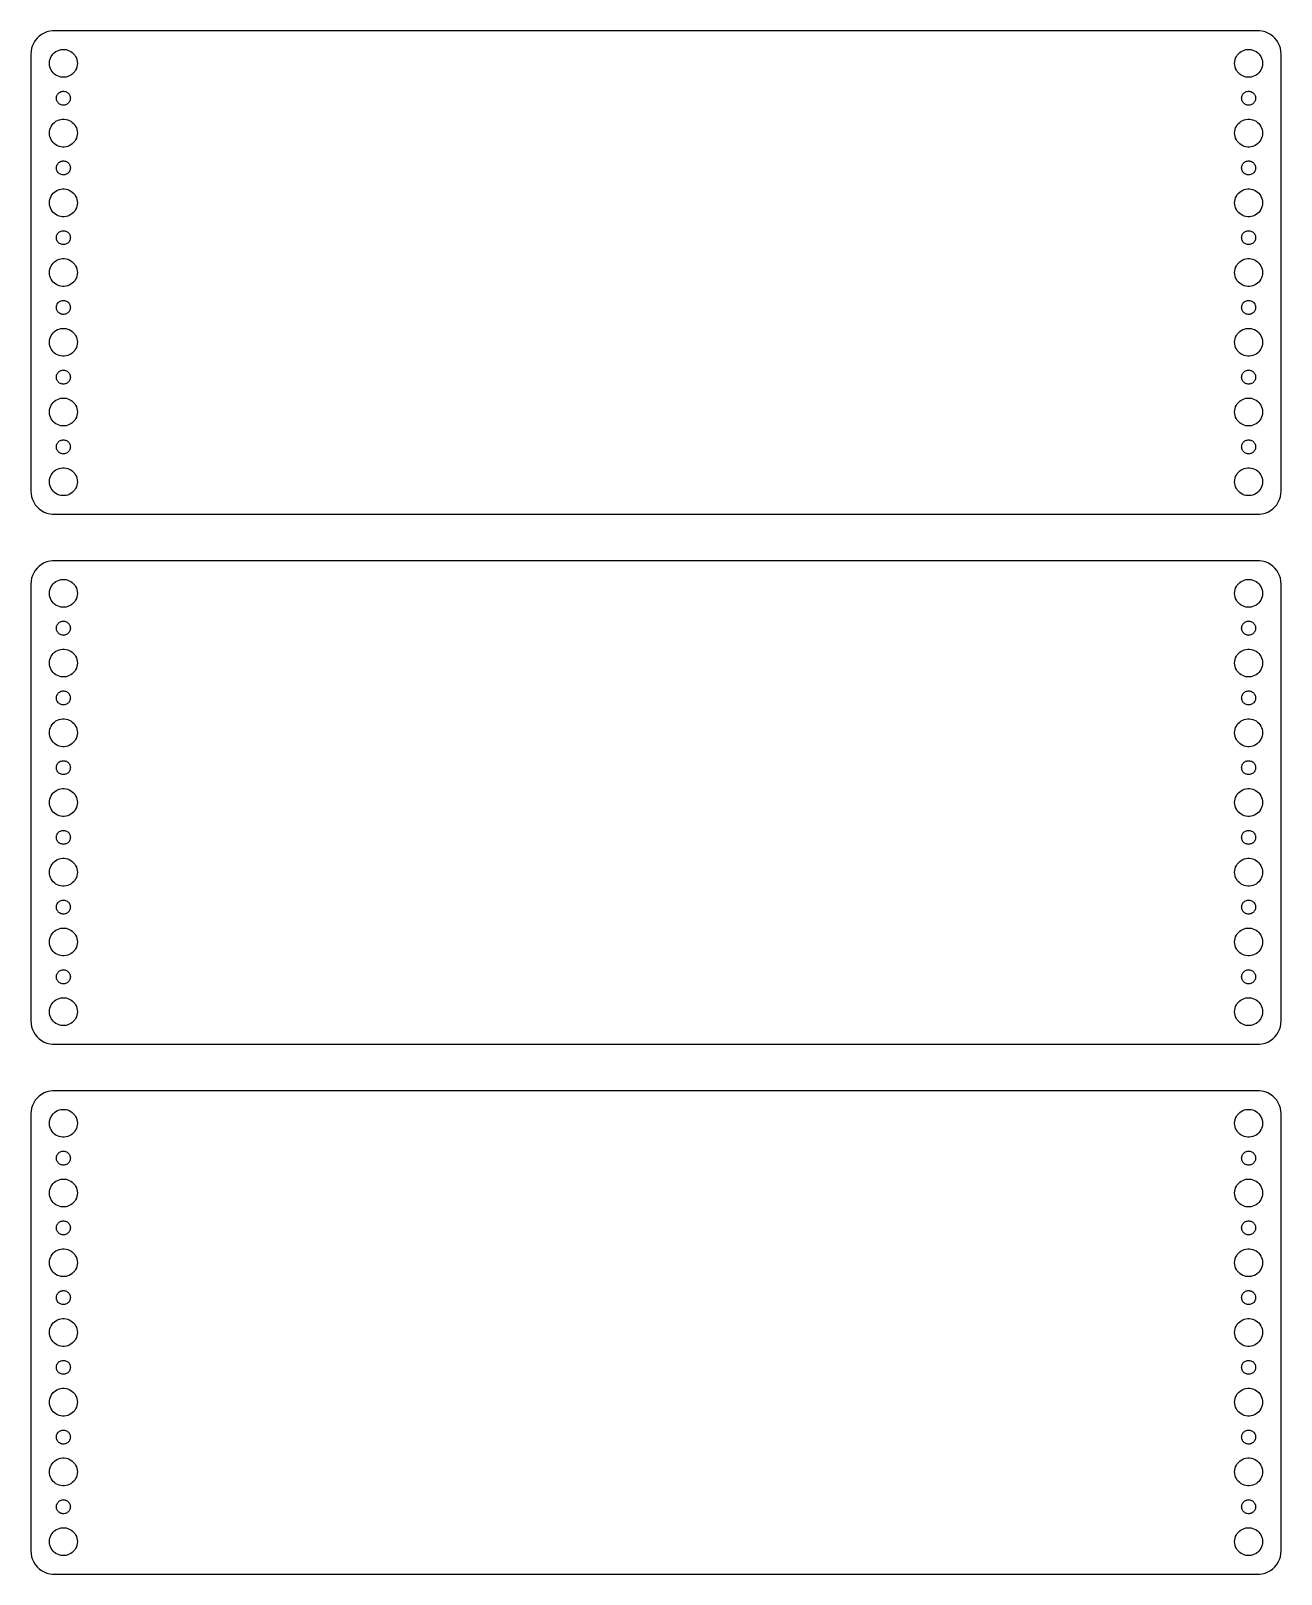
# Model space of a CAD drawing. Header units: metres. Extents: x -134 to 134, y 176 to 508.
import ezdxf

# ---------------------------------------------------------------- set-up
doc = ezdxf.new("R2010")
doc.units = ezdxf.units.M

msp = doc.modelspace()

# ---------------------------------------------------------------- linework, layer by layer
for p, q in [((-129.814, 507.99), (-130.437, 507.911)), ((129.814, 507.99), (-129.814, 507.99)), ((130.437, 507.911), (129.814, 507.99)), ((-134.149, 504.841), (-134.343, 504.243)), ((-133.882, 505.409), (-134.149, 504.841)), ((-133.545, 505.939), (-133.882, 505.409)), ((-133.145, 506.423), (-133.545, 505.939)), ((-132.687, 506.853), (-133.145, 506.423)), ((-132.179, 507.222), (-132.687, 506.853)), ((-131.629, 507.524), (-132.179, 507.222)), ((-131.045, 507.755), (-131.629, 507.524)), ((-130.437, 507.911), (-131.045, 507.755)), ((131.045, 507.755), (130.437, 507.911)), ((131.629, 507.524), (131.045, 507.755)), ((132.179, 507.222), (131.629, 507.524)), ((132.687, 506.853), (132.179, 507.222)), ((133.145, 506.423), (132.687, 506.853)), ((133.545, 505.939), (133.145, 506.423)), ((133.882, 505.409), (133.545, 505.939)), ((134.149, 504.841), (133.882, 505.409)), ((134.343, 504.243), (134.149, 504.841)), ((-134.461, 503.627), (-134.5, 503)), ((-134.5, 503), (-134.5, 409)), ((-134.343, 504.243), (-134.461, 503.627)), ((-130.5, 501), (-130.476, 501.376)), ((-130.476, 501.376), (-130.406, 501.746)), ((-130.406, 501.746), (-130.289, 502.104)), ((-130.289, 502.104), (-130.129, 502.445)), ((-130.129, 502.445), (-129.927, 502.763)), ((-129.927, 502.763), (-129.687, 503.054)), ((-129.687, 503.054), (-129.412, 503.312)), ((-129.412, 503.312), (-129.107, 503.533)), ((-129.107, 503.533), (-128.777, 503.714)), ((-128.777, 503.714), (-128.427, 503.853)), ((-128.427, 503.853), (-128.062, 503.947)), ((-128.062, 503.947), (-127.688, 503.994)), ((-127.688, 503.994), (-127.312, 503.994)), ((-127.312, 503.994), (-126.938, 503.947)), ((-126.938, 503.947), (-126.573, 503.853)), ((-126.573, 503.853), (-126.223, 503.714)), ((-126.223, 503.714), (-125.893, 503.533)), ((-125.893, 503.533), (-125.588, 503.312)), ((-125.588, 503.312), (-125.313, 503.054)), ((-125.313, 503.054), (-125.073, 502.763)), ((-125.073, 502.763), (-124.871, 502.445)), ((-124.871, 502.445), (-124.711, 502.104)), ((-124.711, 502.104), (-124.594, 501.746)), ((-124.594, 501.746), (-124.524, 501.376)), ((-124.524, 501.376), (-124.5, 501)), ((124.5, 501), (124.524, 501.376)), ((124.524, 501.376), (124.594, 501.746)), ((124.594, 501.746), (124.711, 502.104)), ((124.711, 502.104), (124.871, 502.445)), ((124.871, 502.445), (125.073, 502.763)), ((125.073, 502.763), (125.313, 503.054)), ((125.313, 503.054), (125.588, 503.312)), ((125.588, 503.312), (125.893, 503.533)), ((125.893, 503.533), (126.223, 503.714)), ((126.223, 503.714), (126.573, 503.853)), ((126.573, 503.853), (126.938, 503.947)), ((126.938, 503.947), (127.312, 503.994)), ((127.312, 503.994), (127.688, 503.994)), ((127.688, 503.994), (128.062, 503.947)), ((128.062, 503.947), (128.427, 503.853)), ((128.427, 503.853), (128.777, 503.714)), ((128.777, 503.714), (129.107, 503.533)), ((129.107, 503.533), (129.412, 503.312)), ((129.412, 503.312), (129.687, 503.054)), ((129.687, 503.054), (129.927, 502.763)), ((129.927, 502.763), (130.129, 502.445)), ((130.129, 502.445), (130.289, 502.104)), ((130.289, 502.104), (130.406, 501.746)), ((130.406, 501.746), (130.476, 501.376)), ((130.476, 501.376), (130.5, 501)), ((134.461, 503.627), (134.343, 504.243)), ((134.5, 503), (134.461, 503.627)), ((134.5, 409), (134.5, 503)), ((-130.476, 500.624), (-130.5, 501)), ((-130.406, 500.254), (-130.476, 500.624)), ((-130.289, 499.896), (-130.406, 500.254)), ((-130.129, 499.555), (-130.289, 499.896)), ((-129.927, 499.237), (-130.129, 499.555)), ((-129.687, 498.946), (-129.927, 499.237)), ((-129.412, 498.688), (-129.687, 498.946)), ((-129.107, 498.467), (-129.412, 498.688)), ((-128.777, 498.286), (-129.107, 498.467)), ((-128.427, 498.147), (-128.777, 498.286)), ((-128.062, 498.053), (-128.427, 498.147)), ((-127.688, 498.006), (-128.062, 498.053)), ((-127.312, 498.006), (-127.688, 498.006)), ((-126.938, 498.053), (-127.312, 498.006)), ((-126.573, 498.147), (-126.938, 498.053)), ((-126.223, 498.286), (-126.573, 498.147)), ((-125.893, 498.467), (-126.223, 498.286)), ((-125.588, 498.688), (-125.893, 498.467)), ((-125.313, 498.946), (-125.588, 498.688)), ((-125.073, 499.237), (-125.313, 498.946)), ((-124.871, 499.555), (-125.073, 499.237)), ((-124.711, 499.896), (-124.871, 499.555)), ((-124.594, 500.254), (-124.711, 499.896)), ((-124.524, 500.624), (-124.594, 500.254)), ((-124.5, 501), (-124.524, 500.624)), ((124.524, 500.624), (124.5, 501)), ((124.594, 500.254), (124.524, 500.624)), ((124.711, 499.896), (124.594, 500.254)), ((124.871, 499.555), (124.711, 499.896)), ((125.073, 499.237), (124.871, 499.555)), ((125.313, 498.946), (125.073, 499.237)), ((125.588, 498.688), (125.313, 498.946)), ((125.893, 498.467), (125.588, 498.688)), ((126.223, 498.286), (125.893, 498.467)), ((126.573, 498.147), (126.223, 498.286)), ((126.938, 498.053), (126.573, 498.147)), ((127.312, 498.006), (126.938, 498.053)), ((127.688, 498.006), (127.312, 498.006)), ((128.062, 498.053), (127.688, 498.006)), ((128.427, 498.147), (128.062, 498.053)), ((128.777, 498.286), (128.427, 498.147)), ((129.107, 498.467), (128.777, 498.286)), ((129.412, 498.688), (129.107, 498.467)), ((129.687, 498.946), (129.412, 498.688)), ((129.927, 499.237), (129.687, 498.946)), ((130.129, 499.555), (129.927, 499.237)), ((130.289, 499.896), (130.129, 499.555)), ((130.406, 500.254), (130.289, 499.896)), ((130.476, 500.624), (130.406, 500.254)), ((130.5, 501), (130.476, 500.624)), ((-128.593, 494.527), (-128.456, 494.656)), ((-128.456, 494.656), (-128.304, 494.766)), ((-128.304, 494.766), (-128.139, 494.857)), ((-128.139, 494.857), (-127.964, 494.927)), ((-127.964, 494.927), (-127.781, 494.973)), ((-127.781, 494.973), (-127.594, 494.997)), ((-127.594, 494.997), (-127.406, 494.997)), ((-127.406, 494.997), (-127.219, 494.973)), ((-127.219, 494.973), (-127.036, 494.927)), ((-127.036, 494.927), (-126.861, 494.857)), ((-126.861, 494.857), (-126.696, 494.766)), ((-126.696, 494.766), (-126.544, 494.656)), ((-126.544, 494.656), (-126.407, 494.527)), ((126.407, 494.527), (126.544, 494.656)), ((126.544, 494.656), (126.696, 494.766)), ((126.696, 494.766), (126.861, 494.857)), ((126.861, 494.857), (127.036, 494.927)), ((127.036, 494.927), (127.219, 494.973)), ((127.219, 494.973), (127.406, 494.997)), ((127.406, 494.997), (127.594, 494.997)), ((127.594, 494.997), (127.781, 494.973)), ((127.781, 494.973), (127.964, 494.927)), ((127.964, 494.927), (128.139, 494.857)), ((128.139, 494.857), (128.304, 494.766)), ((128.304, 494.766), (128.456, 494.656)), ((128.456, 494.656), (128.593, 494.527)), ((-129, 493.5), (-128.988, 493.688)), ((-128.988, 493.312), (-129, 493.5)), ((-128.988, 493.688), (-128.953, 493.873)), ((-128.953, 493.127), (-128.988, 493.312)), ((-128.953, 493.873), (-128.895, 494.052)), ((-128.895, 492.948), (-128.953, 493.127)), ((-128.895, 494.052), (-128.814, 494.223)), ((-128.814, 492.777), (-128.895, 492.948)), ((-128.814, 494.223), (-128.714, 494.382)), ((-128.714, 492.618), (-128.814, 492.777)), ((-128.714, 494.382), (-128.593, 494.527)), ((-128.593, 492.473), (-128.714, 492.618)), ((-128.456, 492.344), (-128.593, 492.473)), ((-128.304, 492.234), (-128.456, 492.344)), ((-128.139, 492.143), (-128.304, 492.234)), ((-127.964, 492.073), (-128.139, 492.143)), ((-127.781, 492.027), (-127.964, 492.073)), ((-127.594, 492.003), (-127.781, 492.027)), ((-127.406, 492.003), (-127.594, 492.003)), ((-127.219, 492.027), (-127.406, 492.003)), ((-127.036, 492.073), (-127.219, 492.027)), ((-126.861, 492.143), (-127.036, 492.073)), ((-126.696, 492.234), (-126.861, 492.143)), ((-126.544, 492.344), (-126.696, 492.234)), ((-126.407, 492.473), (-126.544, 492.344)), ((-126.407, 494.527), (-126.286, 494.382)), ((-126.286, 492.618), (-126.407, 492.473)), ((-126.286, 494.382), (-126.186, 494.223)), ((-126.186, 492.777), (-126.286, 492.618)), ((-126.186, 494.223), (-126.105, 494.052)), ((-126.105, 492.948), (-126.186, 492.777)), ((-126.105, 494.052), (-126.047, 493.873)), ((-126.047, 493.127), (-126.105, 492.948)), ((-126.047, 493.873), (-126.012, 493.688)), ((-126.012, 493.312), (-126.047, 493.127)), ((-126.012, 493.688), (-126, 493.5)), ((-126, 493.5), (-126.012, 493.312)), ((126, 493.5), (126.012, 493.688)), ((126.012, 493.312), (126, 493.5)), ((126.012, 493.688), (126.047, 493.873)), ((126.047, 493.127), (126.012, 493.312)), ((126.047, 493.873), (126.105, 494.052)), ((126.105, 492.948), (126.047, 493.127)), ((126.105, 494.052), (126.186, 494.223)), ((126.186, 492.777), (126.105, 492.948)), ((126.186, 494.223), (126.286, 494.382)), ((126.286, 492.618), (126.186, 492.777)), ((126.286, 494.382), (126.407, 494.527)), ((126.407, 492.473), (126.286, 492.618)), ((126.544, 492.344), (126.407, 492.473)), ((126.696, 492.234), (126.544, 492.344)), ((126.861, 492.143), (126.696, 492.234)), ((127.036, 492.073), (126.861, 492.143)), ((127.219, 492.027), (127.036, 492.073)), ((127.406, 492.003), (127.219, 492.027)), ((127.594, 492.003), (127.406, 492.003)), ((127.781, 492.027), (127.594, 492.003)), ((127.964, 492.073), (127.781, 492.027)), ((128.139, 492.143), (127.964, 492.073)), ((128.304, 492.234), (128.139, 492.143)), ((128.456, 492.344), (128.304, 492.234)), ((128.593, 492.473), (128.456, 492.344)), ((128.593, 494.527), (128.714, 494.382)), ((128.714, 492.618), (128.593, 492.473)), ((128.714, 494.382), (128.814, 494.223)), ((128.814, 492.777), (128.714, 492.618)), ((128.814, 494.223), (128.895, 494.052)), ((128.895, 492.948), (128.814, 492.777)), ((128.895, 494.052), (128.953, 493.873)), ((128.953, 493.127), (128.895, 492.948)), ((128.953, 493.873), (128.988, 493.688)), ((128.988, 493.312), (128.953, 493.127)), ((128.988, 493.688), (129, 493.5)), ((129, 493.5), (128.988, 493.312)), ((-129.927, 487.763), (-129.687, 488.054)), ((-129.687, 488.054), (-129.412, 488.312)), ((-129.412, 488.312), (-129.107, 488.533)), ((-129.107, 488.533), (-128.777, 488.714)), ((-128.777, 488.714), (-128.427, 488.853)), ((-128.427, 488.853), (-128.062, 488.947)), ((-128.062, 488.947), (-127.688, 488.994)), ((-127.688, 488.994), (-127.312, 488.994)), ((-127.312, 488.994), (-126.938, 488.947)), ((-126.938, 488.947), (-126.573, 488.853)), ((-126.573, 488.853), (-126.223, 488.714)), ((-126.223, 488.714), (-125.893, 488.533)), ((-125.893, 488.533), (-125.588, 488.312)), ((-125.588, 488.312), (-125.313, 488.054)), ((-125.313, 488.054), (-125.073, 487.763)), ((125.073, 487.763), (125.313, 488.054)), ((125.313, 488.054), (125.588, 488.312)), ((125.588, 488.312), (125.893, 488.533)), ((125.893, 488.533), (126.223, 488.714)), ((126.223, 488.714), (126.573, 488.853)), ((126.573, 488.853), (126.938, 488.947)), ((126.938, 488.947), (127.312, 488.994)), ((127.312, 488.994), (127.688, 488.994)), ((127.688, 488.994), (128.062, 488.947)), ((128.062, 488.947), (128.427, 488.853)), ((128.427, 488.853), (128.777, 488.714)), ((128.777, 488.714), (129.107, 488.533)), ((129.107, 488.533), (129.412, 488.312)), ((129.412, 488.312), (129.687, 488.054)), ((129.687, 488.054), (129.927, 487.763)), ((-130.5, 486), (-130.476, 486.376)), ((-130.476, 485.624), (-130.5, 486)), ((-130.476, 486.376), (-130.406, 486.746)), ((-130.406, 485.254), (-130.476, 485.624)), ((-130.406, 486.746), (-130.289, 487.104)), ((-130.289, 484.896), (-130.406, 485.254)), ((-130.289, 487.104), (-130.129, 487.445)), ((-130.129, 484.555), (-130.289, 484.896)), ((-130.129, 487.445), (-129.927, 487.763)), ((-125.073, 487.763), (-124.871, 487.445)), ((-124.871, 487.445), (-124.711, 487.104)), ((-124.711, 484.896), (-124.871, 484.555)), ((-124.711, 487.104), (-124.594, 486.746)), ((-124.594, 485.254), (-124.711, 484.896)), ((-124.594, 486.746), (-124.524, 486.376)), ((-124.524, 485.624), (-124.594, 485.254)), ((-124.524, 486.376), (-124.5, 486)), ((-124.5, 486), (-124.524, 485.624)), ((124.5, 486), (124.524, 486.376)), ((124.524, 485.624), (124.5, 486)), ((124.524, 486.376), (124.594, 486.746)), ((124.594, 485.254), (124.524, 485.624)), ((124.594, 486.746), (124.711, 487.104)), ((124.711, 484.896), (124.594, 485.254)), ((124.711, 487.104), (124.871, 487.445)), ((124.871, 484.555), (124.711, 484.896)), ((124.871, 487.445), (125.073, 487.763)), ((129.927, 487.763), (130.129, 487.445)), ((130.129, 487.445), (130.289, 487.104)), ((130.289, 484.896), (130.129, 484.555)), ((130.289, 487.104), (130.406, 486.746)), ((130.406, 485.254), (130.289, 484.896)), ((130.406, 486.746), (130.476, 486.376)), ((130.476, 485.624), (130.406, 485.254)), ((130.476, 486.376), (130.5, 486)), ((130.5, 486), (130.476, 485.624)), ((-129.927, 484.237), (-130.129, 484.555)), ((-129.687, 483.946), (-129.927, 484.237)), ((-129.412, 483.688), (-129.687, 483.946)), ((-129.107, 483.467), (-129.412, 483.688)), ((-128.777, 483.286), (-129.107, 483.467)), ((-128.427, 483.147), (-128.777, 483.286)), ((-128.062, 483.053), (-128.427, 483.147)), ((-127.688, 483.006), (-128.062, 483.053)), ((-127.312, 483.006), (-127.688, 483.006)), ((-126.938, 483.053), (-127.312, 483.006)), ((-126.573, 483.147), (-126.938, 483.053)), ((-126.223, 483.286), (-126.573, 483.147)), ((-125.893, 483.467), (-126.223, 483.286)), ((-125.588, 483.688), (-125.893, 483.467)), ((-125.313, 483.946), (-125.588, 483.688)), ((-125.073, 484.237), (-125.313, 483.946)), ((-124.871, 484.555), (-125.073, 484.237)), ((125.073, 484.237), (124.871, 484.555)), ((125.313, 483.946), (125.073, 484.237)), ((125.588, 483.688), (125.313, 483.946)), ((125.893, 483.467), (125.588, 483.688)), ((126.223, 483.286), (125.893, 483.467)), ((126.573, 483.147), (126.223, 483.286)), ((126.938, 483.053), (126.573, 483.147)), ((127.312, 483.006), (126.938, 483.053)), ((127.688, 483.006), (127.312, 483.006)), ((128.062, 483.053), (127.688, 483.006)), ((128.427, 483.147), (128.062, 483.053)), ((128.777, 483.286), (128.427, 483.147)), ((129.107, 483.467), (128.777, 483.286)), ((129.412, 483.688), (129.107, 483.467)), ((129.687, 483.946), (129.412, 483.688)), ((129.927, 484.237), (129.687, 483.946)), ((130.129, 484.555), (129.927, 484.237)), ((-129, 478.5), (-128.988, 478.688)), ((-128.988, 478.312), (-129, 478.5)), ((-128.988, 478.688), (-128.953, 478.873)), ((-128.953, 478.127), (-128.988, 478.312)), ((-128.953, 478.873), (-128.895, 479.052)), ((-128.895, 477.948), (-128.953, 478.127)), ((-128.895, 479.052), (-128.814, 479.223)), ((-128.814, 479.223), (-128.714, 479.382)), ((-128.714, 479.382), (-128.593, 479.527)), ((-128.593, 479.527), (-128.456, 479.656)), ((-128.456, 479.656), (-128.304, 479.766)), ((-128.304, 479.766), (-128.139, 479.857)), ((-128.139, 479.857), (-127.964, 479.927)), ((-127.964, 479.927), (-127.781, 479.973)), ((-127.781, 479.973), (-127.594, 479.997)), ((-127.594, 479.997), (-127.406, 479.997)), ((-127.406, 479.997), (-127.219, 479.973)), ((-127.219, 479.973), (-127.036, 479.927)), ((-127.036, 479.927), (-126.861, 479.857)), ((-126.861, 479.857), (-126.696, 479.766)), ((-126.696, 479.766), (-126.544, 479.656)), ((-126.544, 479.656), (-126.407, 479.527)), ((-126.407, 479.527), (-126.286, 479.382)), ((-126.286, 479.382), (-126.186, 479.223)), ((-126.186, 479.223), (-126.105, 479.052)), ((-126.105, 479.052), (-126.047, 478.873)), ((-126.047, 478.127), (-126.105, 477.948)), ((-126.047, 478.873), (-126.012, 478.688)), ((-126.012, 478.312), (-126.047, 478.127)), ((-126.012, 478.688), (-126, 478.5)), ((-126, 478.5), (-126.012, 478.312)), ((126, 478.5), (126.012, 478.688)), ((126.012, 478.312), (126, 478.5)), ((126.012, 478.688), (126.047, 478.873)), ((126.047, 478.127), (126.012, 478.312)), ((126.047, 478.873), (126.105, 479.052)), ((126.105, 477.948), (126.047, 478.127)), ((126.105, 479.052), (126.186, 479.223)), ((126.186, 479.223), (126.286, 479.382)), ((126.286, 479.382), (126.407, 479.527)), ((126.407, 479.527), (126.544, 479.656)), ((126.544, 479.656), (126.696, 479.766)), ((126.696, 479.766), (126.861, 479.857)), ((126.861, 479.857), (127.036, 479.927)), ((127.036, 479.927), (127.219, 479.973)), ((127.219, 479.973), (127.406, 479.997)), ((127.406, 479.997), (127.594, 479.997)), ((127.594, 479.997), (127.781, 479.973)), ((127.781, 479.973), (127.964, 479.927)), ((127.964, 479.927), (128.139, 479.857)), ((128.139, 479.857), (128.304, 479.766)), ((128.304, 479.766), (128.456, 479.656)), ((128.456, 479.656), (128.593, 479.527)), ((128.593, 479.527), (128.714, 479.382)), ((128.714, 479.382), (128.814, 479.223)), ((128.814, 479.223), (128.895, 479.052)), ((128.895, 479.052), (128.953, 478.873)), ((128.953, 478.127), (128.895, 477.948)), ((128.953, 478.873), (128.988, 478.688)), ((128.988, 478.312), (128.953, 478.127)), ((128.988, 478.688), (129, 478.5)), ((129, 478.5), (128.988, 478.312)), ((-128.814, 477.777), (-128.895, 477.948)), ((-128.714, 477.618), (-128.814, 477.777)), ((-128.593, 477.473), (-128.714, 477.618)), ((-128.456, 477.344), (-128.593, 477.473)), ((-128.304, 477.234), (-128.456, 477.344)), ((-128.139, 477.143), (-128.304, 477.234)), ((-127.964, 477.073), (-128.139, 477.143)), ((-127.781, 477.027), (-127.964, 477.073)), ((-127.594, 477.003), (-127.781, 477.027)), ((-127.406, 477.003), (-127.594, 477.003)), ((-127.219, 477.027), (-127.406, 477.003)), ((-127.036, 477.073), (-127.219, 477.027)), ((-126.861, 477.143), (-127.036, 477.073)), ((-126.696, 477.234), (-126.861, 477.143)), ((-126.544, 477.344), (-126.696, 477.234)), ((-126.407, 477.473), (-126.544, 477.344)), ((-126.286, 477.618), (-126.407, 477.473)), ((-126.186, 477.777), (-126.286, 477.618)), ((-126.105, 477.948), (-126.186, 477.777)), ((126.186, 477.777), (126.105, 477.948)), ((126.286, 477.618), (126.186, 477.777)), ((126.407, 477.473), (126.286, 477.618)), ((126.544, 477.344), (126.407, 477.473)), ((126.696, 477.234), (126.544, 477.344)), ((126.861, 477.143), (126.696, 477.234)), ((127.036, 477.073), (126.861, 477.143)), ((127.219, 477.027), (127.036, 477.073)), ((127.406, 477.003), (127.219, 477.027)), ((127.594, 477.003), (127.406, 477.003)), ((127.781, 477.027), (127.594, 477.003)), ((127.964, 477.073), (127.781, 477.027)), ((128.139, 477.143), (127.964, 477.073)), ((128.304, 477.234), (128.139, 477.143)), ((128.456, 477.344), (128.304, 477.234)), ((128.593, 477.473), (128.456, 477.344)), ((128.714, 477.618), (128.593, 477.473)), ((128.814, 477.777), (128.714, 477.618)), ((128.895, 477.948), (128.814, 477.777)), ((-130.476, 471.376), (-130.406, 471.746)), ((-130.406, 471.746), (-130.289, 472.104)), ((-130.289, 472.104), (-130.129, 472.445)), ((-130.129, 472.445), (-129.927, 472.763)), ((-129.927, 472.763), (-129.687, 473.054)), ((-129.687, 473.054), (-129.412, 473.312)), ((-129.412, 473.312), (-129.107, 473.533)), ((-129.107, 473.533), (-128.777, 473.714)), ((-128.777, 473.714), (-128.427, 473.853)), ((-128.427, 473.853), (-128.062, 473.947)), ((-128.062, 473.947), (-127.688, 473.994)), ((-127.688, 473.994), (-127.312, 473.994)), ((-127.312, 473.994), (-126.938, 473.947)), ((-126.938, 473.947), (-126.573, 473.853)), ((-126.573, 473.853), (-126.223, 473.714)), ((-126.223, 473.714), (-125.893, 473.533)), ((-125.893, 473.533), (-125.588, 473.312)), ((-125.588, 473.312), (-125.313, 473.054)), ((-125.313, 473.054), (-125.073, 472.763)), ((-125.073, 472.763), (-124.871, 472.445)), ((-124.871, 472.445), (-124.711, 472.104)), ((-124.711, 472.104), (-124.594, 471.746)), ((-124.594, 471.746), (-124.524, 471.376)), ((124.524, 471.376), (124.594, 471.746)), ((124.594, 471.746), (124.711, 472.104)), ((124.711, 472.104), (124.871, 472.445)), ((124.871, 472.445), (125.073, 472.763)), ((125.073, 472.763), (125.313, 473.054)), ((125.313, 473.054), (125.588, 473.312)), ((125.588, 473.312), (125.893, 473.533)), ((125.893, 473.533), (126.223, 473.714)), ((126.223, 473.714), (126.573, 473.853)), ((126.573, 473.853), (126.938, 473.947)), ((126.938, 473.947), (127.312, 473.994)), ((127.312, 473.994), (127.688, 473.994)), ((127.688, 473.994), (128.062, 473.947)), ((128.062, 473.947), (128.427, 473.853)), ((128.427, 473.853), (128.777, 473.714)), ((128.777, 473.714), (129.107, 473.533)), ((129.107, 473.533), (129.412, 473.312)), ((129.412, 473.312), (129.687, 473.054)), ((129.687, 473.054), (129.927, 472.763)), ((129.927, 472.763), (130.129, 472.445)), ((130.129, 472.445), (130.289, 472.104)), ((130.289, 472.104), (130.406, 471.746)), ((130.406, 471.746), (130.476, 471.376)), ((-130.5, 471), (-130.476, 471.376)), ((-130.476, 470.624), (-130.5, 471)), ((-130.406, 470.254), (-130.476, 470.624)), ((-130.289, 469.896), (-130.406, 470.254)), ((-130.129, 469.555), (-130.289, 469.896)), ((-129.927, 469.237), (-130.129, 469.555)), ((-129.687, 468.946), (-129.927, 469.237)), ((-129.412, 468.688), (-129.687, 468.946)), ((-129.107, 468.467), (-129.412, 468.688)), ((-128.777, 468.286), (-129.107, 468.467)), ((-128.427, 468.147), (-128.777, 468.286)), ((-128.062, 468.053), (-128.427, 468.147)), ((-126.573, 468.147), (-126.938, 468.053)), ((-126.223, 468.286), (-126.573, 468.147)), ((-125.893, 468.467), (-126.223, 468.286)), ((-125.588, 468.688), (-125.893, 468.467)), ((-125.313, 468.946), (-125.588, 468.688)), ((-125.073, 469.237), (-125.313, 468.946)), ((-124.871, 469.555), (-125.073, 469.237)), ((-124.711, 469.896), (-124.871, 469.555)), ((-124.594, 470.254), (-124.711, 469.896)), ((-124.524, 470.624), (-124.594, 470.254)), ((-124.524, 471.376), (-124.5, 471)), ((-124.5, 471), (-124.524, 470.624)), ((124.5, 471), (124.524, 471.376)), ((124.524, 470.624), (124.5, 471)), ((124.594, 470.254), (124.524, 470.624)), ((124.711, 469.896), (124.594, 470.254)), ((124.871, 469.555), (124.711, 469.896)), ((125.073, 469.237), (124.871, 469.555)), ((125.313, 468.946), (125.073, 469.237)), ((125.588, 468.688), (125.313, 468.946)), ((125.893, 468.467), (125.588, 468.688)), ((126.223, 468.286), (125.893, 468.467)), ((126.573, 468.147), (126.223, 468.286)), ((126.938, 468.053), (126.573, 468.147)), ((128.427, 468.147), (128.062, 468.053)), ((128.777, 468.286), (128.427, 468.147)), ((129.107, 468.467), (128.777, 468.286)), ((129.412, 468.688), (129.107, 468.467)), ((129.687, 468.946), (129.412, 468.688)), ((129.927, 469.237), (129.687, 468.946)), ((130.129, 469.555), (129.927, 469.237)), ((130.289, 469.896), (130.129, 469.555)), ((130.406, 470.254), (130.289, 469.896)), ((130.476, 470.624), (130.406, 470.254)), ((130.476, 471.376), (130.5, 471)), ((130.5, 471), (130.476, 470.624)), ((-128.304, 464.766), (-128.139, 464.857)), ((-128.139, 464.857), (-127.964, 464.927)), ((-127.688, 468.006), (-128.062, 468.053)), ((-127.964, 464.927), (-127.781, 464.973)), ((-127.781, 464.973), (-127.594, 464.997)), ((-127.312, 468.006), (-127.688, 468.006)), ((-127.594, 464.997), (-127.406, 464.997)), ((-127.406, 464.997), (-127.219, 464.973)), ((-126.938, 468.053), (-127.312, 468.006)), ((-127.219, 464.973), (-127.036, 464.927)), ((-127.036, 464.927), (-126.861, 464.857)), ((-126.861, 464.857), (-126.696, 464.766)), ((126.696, 464.766), (126.861, 464.857)), ((126.861, 464.857), (127.036, 464.927)), ((127.312, 468.006), (126.938, 468.053)), ((127.036, 464.927), (127.219, 464.973)), ((127.219, 464.973), (127.406, 464.997)), ((127.688, 468.006), (127.312, 468.006)), ((127.406, 464.997), (127.594, 464.997)), ((127.594, 464.997), (127.781, 464.973)), ((128.062, 468.053), (127.688, 468.006)), ((127.781, 464.973), (127.964, 464.927)), ((127.964, 464.927), (128.139, 464.857)), ((128.139, 464.857), (128.304, 464.766)), ((-129, 463.5), (-128.988, 463.688)), ((-128.988, 463.312), (-129, 463.5)), ((-128.988, 463.688), (-128.953, 463.873)), ((-128.953, 463.127), (-128.988, 463.312)), ((-128.953, 463.873), (-128.895, 464.052)), ((-128.895, 462.948), (-128.953, 463.127)), ((-128.895, 464.052), (-128.814, 464.223)), ((-128.814, 462.777), (-128.895, 462.948)), ((-128.814, 464.223), (-128.714, 464.382)), ((-128.714, 462.618), (-128.814, 462.777)), ((-128.714, 464.382), (-128.593, 464.527)), ((-128.593, 462.473), (-128.714, 462.618)), ((-128.593, 464.527), (-128.456, 464.656)), ((-128.456, 462.344), (-128.593, 462.473)), ((-128.456, 464.656), (-128.304, 464.766)), ((-128.304, 462.234), (-128.456, 462.344)), ((-128.139, 462.143), (-128.304, 462.234)), ((-127.964, 462.073), (-128.139, 462.143)), ((-127.781, 462.027), (-127.964, 462.073)), ((-127.594, 462.003), (-127.781, 462.027)), ((-127.406, 462.003), (-127.594, 462.003)), ((-127.219, 462.027), (-127.406, 462.003)), ((-127.036, 462.073), (-127.219, 462.027)), ((-126.861, 462.143), (-127.036, 462.073)), ((-126.696, 462.234), (-126.861, 462.143)), ((-126.696, 464.766), (-126.544, 464.656)), ((-126.544, 462.344), (-126.696, 462.234)), ((-126.544, 464.656), (-126.407, 464.527)), ((-126.407, 462.473), (-126.544, 462.344)), ((-126.407, 464.527), (-126.286, 464.382)), ((-126.286, 462.618), (-126.407, 462.473)), ((-126.286, 464.382), (-126.186, 464.223)), ((-126.186, 462.777), (-126.286, 462.618)), ((-126.186, 464.223), (-126.105, 464.052)), ((-126.105, 462.948), (-126.186, 462.777)), ((-126.105, 464.052), (-126.047, 463.873)), ((-126.047, 463.127), (-126.105, 462.948)), ((-126.047, 463.873), (-126.012, 463.688)), ((-126.012, 463.312), (-126.047, 463.127)), ((-126.012, 463.688), (-126, 463.5)), ((-126, 463.5), (-126.012, 463.312)), ((126, 463.5), (126.012, 463.688)), ((126.012, 463.312), (126, 463.5)), ((126.012, 463.688), (126.047, 463.873)), ((126.047, 463.127), (126.012, 463.312)), ((126.047, 463.873), (126.105, 464.052)), ((126.105, 462.948), (126.047, 463.127)), ((126.105, 464.052), (126.186, 464.223)), ((126.186, 462.777), (126.105, 462.948)), ((126.186, 464.223), (126.286, 464.382)), ((126.286, 462.618), (126.186, 462.777)), ((126.286, 464.382), (126.407, 464.527)), ((126.407, 462.473), (126.286, 462.618)), ((126.407, 464.527), (126.544, 464.656)), ((126.544, 462.344), (126.407, 462.473)), ((126.544, 464.656), (126.696, 464.766)), ((126.696, 462.234), (126.544, 462.344)), ((126.861, 462.143), (126.696, 462.234)), ((127.036, 462.073), (126.861, 462.143)), ((127.219, 462.027), (127.036, 462.073)), ((127.406, 462.003), (127.219, 462.027)), ((127.594, 462.003), (127.406, 462.003)), ((127.781, 462.027), (127.594, 462.003)), ((127.964, 462.073), (127.781, 462.027)), ((128.139, 462.143), (127.964, 462.073)), ((128.304, 462.234), (128.139, 462.143)), ((128.304, 464.766), (128.456, 464.656)), ((128.456, 462.344), (128.304, 462.234)), ((128.456, 464.656), (128.593, 464.527)), ((128.593, 462.473), (128.456, 462.344)), ((128.593, 464.527), (128.714, 464.382)), ((128.714, 462.618), (128.593, 462.473)), ((128.714, 464.382), (128.814, 464.223)), ((128.814, 462.777), (128.714, 462.618)), ((128.814, 464.223), (128.895, 464.052)), ((128.895, 462.948), (128.814, 462.777)), ((128.895, 464.052), (128.953, 463.873)), ((128.953, 463.127), (128.895, 462.948)), ((128.953, 463.873), (128.988, 463.688)), ((128.988, 463.312), (128.953, 463.127)), ((128.988, 463.688), (129, 463.5)), ((129, 463.5), (128.988, 463.312)), ((-129.687, 458.054), (-129.412, 458.312)), ((-129.412, 458.312), (-129.107, 458.533)), ((-129.107, 458.533), (-128.777, 458.714)), ((-128.777, 458.714), (-128.427, 458.853)), ((-128.427, 458.853), (-128.062, 458.947)), ((-128.062, 458.947), (-127.688, 458.994)), ((-127.688, 458.994), (-127.312, 458.994)), ((-127.312, 458.994), (-126.938, 458.947)), ((-126.938, 458.947), (-126.573, 458.853)), ((-126.573, 458.853), (-126.223, 458.714)), ((-126.223, 458.714), (-125.893, 458.533)), ((-125.893, 458.533), (-125.588, 458.312)), ((-125.588, 458.312), (-125.313, 458.054)), ((125.313, 458.054), (125.588, 458.312)), ((125.588, 458.312), (125.893, 458.533)), ((125.893, 458.533), (126.223, 458.714)), ((126.223, 458.714), (126.573, 458.853)), ((126.573, 458.853), (126.938, 458.947)), ((126.938, 458.947), (127.312, 458.994)), ((127.312, 458.994), (127.688, 458.994)), ((127.688, 458.994), (128.062, 458.947)), ((128.062, 458.947), (128.427, 458.853)), ((128.427, 458.853), (128.777, 458.714)), ((128.777, 458.714), (129.107, 458.533)), ((129.107, 458.533), (129.412, 458.312)), ((129.412, 458.312), (129.687, 458.054)), ((-130.5, 456), (-130.476, 456.376)), ((-130.476, 455.624), (-130.5, 456)), ((-130.476, 456.376), (-130.406, 456.746)), ((-130.406, 455.254), (-130.476, 455.624)), ((-130.406, 456.746), (-130.289, 457.104)), ((-130.289, 454.896), (-130.406, 455.254)), ((-130.289, 457.104), (-130.129, 457.445)), ((-130.129, 454.555), (-130.289, 454.896)), ((-130.129, 457.445), (-129.927, 457.763)), ((-129.927, 457.763), (-129.687, 458.054)), ((-125.313, 458.054), (-125.073, 457.763)), ((-125.073, 457.763), (-124.871, 457.445)), ((-124.871, 457.445), (-124.711, 457.104)), ((-124.711, 454.896), (-124.871, 454.555)), ((-124.711, 457.104), (-124.594, 456.746)), ((-124.594, 455.254), (-124.711, 454.896)), ((-124.594, 456.746), (-124.524, 456.376)), ((-124.524, 455.624), (-124.594, 455.254)), ((-124.524, 456.376), (-124.5, 456)), ((-124.5, 456), (-124.524, 455.624)), ((124.5, 456), (124.524, 456.376)), ((124.524, 455.624), (124.5, 456)), ((124.524, 456.376), (124.594, 456.746)), ((124.594, 455.254), (124.524, 455.624)), ((124.594, 456.746), (124.711, 457.104)), ((124.711, 454.896), (124.594, 455.254)), ((124.711, 457.104), (124.871, 457.445)), ((124.871, 454.555), (124.711, 454.896)), ((124.871, 457.445), (125.073, 457.763)), ((125.073, 457.763), (125.313, 458.054)), ((129.687, 458.054), (129.927, 457.763)), ((129.927, 457.763), (130.129, 457.445)), ((130.129, 457.445), (130.289, 457.104)), ((130.289, 454.896), (130.129, 454.555)), ((130.289, 457.104), (130.406, 456.746)), ((130.406, 455.254), (130.289, 454.896)), ((130.406, 456.746), (130.476, 456.376)), ((130.476, 455.624), (130.406, 455.254)), ((130.476, 456.376), (130.5, 456)), ((130.5, 456), (130.476, 455.624)), ((-129.927, 454.237), (-130.129, 454.555)), ((-129.687, 453.946), (-129.927, 454.237)), ((-129.412, 453.688), (-129.687, 453.946)), ((-129.107, 453.467), (-129.412, 453.688)), ((-128.777, 453.286), (-129.107, 453.467)), ((-128.427, 453.147), (-128.777, 453.286)), ((-128.062, 453.053), (-128.427, 453.147)), ((-127.688, 453.006), (-128.062, 453.053)), ((-127.312, 453.006), (-127.688, 453.006)), ((-126.938, 453.053), (-127.312, 453.006)), ((-126.573, 453.147), (-126.938, 453.053)), ((-126.223, 453.286), (-126.573, 453.147)), ((-125.893, 453.467), (-126.223, 453.286)), ((-125.588, 453.688), (-125.893, 453.467)), ((-125.313, 453.946), (-125.588, 453.688)), ((-125.073, 454.237), (-125.313, 453.946)), ((-124.871, 454.555), (-125.073, 454.237)), ((125.073, 454.237), (124.871, 454.555)), ((125.313, 453.946), (125.073, 454.237)), ((125.588, 453.688), (125.313, 453.946)), ((125.893, 453.467), (125.588, 453.688)), ((126.223, 453.286), (125.893, 453.467)), ((126.573, 453.147), (126.223, 453.286)), ((126.938, 453.053), (126.573, 453.147)), ((127.312, 453.006), (126.938, 453.053)), ((127.688, 453.006), (127.312, 453.006)), ((128.062, 453.053), (127.688, 453.006)), ((128.427, 453.147), (128.062, 453.053)), ((128.777, 453.286), (128.427, 453.147)), ((129.107, 453.467), (128.777, 453.286)), ((129.412, 453.688), (129.107, 453.467)), ((129.687, 453.946), (129.412, 453.688)), ((129.927, 454.237), (129.687, 453.946)), ((130.129, 454.555), (129.927, 454.237)), ((-129, 448.5), (-128.988, 448.688)), ((-128.988, 448.312), (-129, 448.5)), ((-128.988, 448.688), (-128.953, 448.873)), ((-128.953, 448.127), (-128.988, 448.312)), ((-128.953, 448.873), (-128.895, 449.052)), ((-128.895, 449.052), (-128.814, 449.223)), ((-128.814, 449.223), (-128.714, 449.382)), ((-128.714, 449.382), (-128.593, 449.527)), ((-128.593, 449.527), (-128.456, 449.656)), ((-128.456, 449.656), (-128.304, 449.766)), ((-128.304, 449.766), (-128.139, 449.857)), ((-128.139, 449.857), (-127.964, 449.927)), ((-127.964, 449.927), (-127.781, 449.973)), ((-127.781, 449.973), (-127.594, 449.997)), ((-127.594, 449.997), (-127.406, 449.997)), ((-127.406, 449.997), (-127.219, 449.973)), ((-127.219, 449.973), (-127.036, 449.927)), ((-127.036, 449.927), (-126.861, 449.857)), ((-126.861, 449.857), (-126.696, 449.766)), ((-126.696, 449.766), (-126.544, 449.656)), ((-126.544, 449.656), (-126.407, 449.527)), ((-126.407, 449.527), (-126.286, 449.382)), ((-126.286, 449.382), (-126.186, 449.223)), ((-126.186, 449.223), (-126.105, 449.052)), ((-126.105, 449.052), (-126.047, 448.873)), ((-126.047, 448.873), (-126.012, 448.688)), ((-126.012, 448.312), (-126.047, 448.127)), ((-126.012, 448.688), (-126, 448.5)), ((-126, 448.5), (-126.012, 448.312)), ((126, 448.5), (126.012, 448.688)), ((126.012, 448.312), (126, 448.5)), ((126.012, 448.688), (126.047, 448.873)), ((126.047, 448.127), (126.012, 448.312)), ((126.047, 448.873), (126.105, 449.052)), ((126.105, 449.052), (126.186, 449.223)), ((126.186, 449.223), (126.286, 449.382)), ((126.286, 449.382), (126.407, 449.527)), ((126.407, 449.527), (126.544, 449.656)), ((126.544, 449.656), (126.696, 449.766)), ((126.696, 449.766), (126.861, 449.857)), ((126.861, 449.857), (127.036, 449.927)), ((127.036, 449.927), (127.219, 449.973)), ((127.219, 449.973), (127.406, 449.997)), ((127.406, 449.997), (127.594, 449.997)), ((127.594, 449.997), (127.781, 449.973)), ((127.781, 449.973), (127.964, 449.927)), ((127.964, 449.927), (128.139, 449.857)), ((128.139, 449.857), (128.304, 449.766)), ((128.304, 449.766), (128.456, 449.656)), ((128.456, 449.656), (128.593, 449.527)), ((128.593, 449.527), (128.714, 449.382)), ((128.714, 449.382), (128.814, 449.223)), ((128.814, 449.223), (128.895, 449.052)), ((128.895, 449.052), (128.953, 448.873)), ((128.953, 448.873), (128.988, 448.688)), ((128.988, 448.312), (128.953, 448.127)), ((128.988, 448.688), (129, 448.5)), ((129, 448.5), (128.988, 448.312)), ((-128.895, 447.948), (-128.953, 448.127)), ((-128.814, 447.777), (-128.895, 447.948)), ((-128.714, 447.618), (-128.814, 447.777)), ((-128.593, 447.473), (-128.714, 447.618)), ((-128.456, 447.344), (-128.593, 447.473)), ((-128.304, 447.234), (-128.456, 447.344)), ((-128.139, 447.143), (-128.304, 447.234)), ((-127.964, 447.073), (-128.139, 447.143)), ((-127.781, 447.027), (-127.964, 447.073)), ((-127.594, 447.003), (-127.781, 447.027)), ((-127.406, 447.003), (-127.594, 447.003)), ((-127.219, 447.027), (-127.406, 447.003)), ((-127.036, 447.073), (-127.219, 447.027)), ((-126.861, 447.143), (-127.036, 447.073)), ((-126.696, 447.234), (-126.861, 447.143)), ((-126.544, 447.344), (-126.696, 447.234)), ((-126.407, 447.473), (-126.544, 447.344)), ((-126.286, 447.618), (-126.407, 447.473)), ((-126.186, 447.777), (-126.286, 447.618)), ((-126.105, 447.948), (-126.186, 447.777)), ((-126.047, 448.127), (-126.105, 447.948)), ((126.105, 447.948), (126.047, 448.127)), ((126.186, 447.777), (126.105, 447.948)), ((126.286, 447.618), (126.186, 447.777)), ((126.407, 447.473), (126.286, 447.618)), ((126.544, 447.344), (126.407, 447.473)), ((126.696, 447.234), (126.544, 447.344)), ((126.861, 447.143), (126.696, 447.234)), ((127.036, 447.073), (126.861, 447.143)), ((127.219, 447.027), (127.036, 447.073)), ((127.406, 447.003), (127.219, 447.027)), ((127.594, 447.003), (127.406, 447.003)), ((127.781, 447.027), (127.594, 447.003)), ((127.964, 447.073), (127.781, 447.027)), ((128.139, 447.143), (127.964, 447.073)), ((128.304, 447.234), (128.139, 447.143)), ((128.456, 447.344), (128.304, 447.234)), ((128.593, 447.473), (128.456, 447.344)), ((128.714, 447.618), (128.593, 447.473)), ((128.814, 447.777), (128.714, 447.618)), ((128.895, 447.948), (128.814, 447.777)), ((128.953, 448.127), (128.895, 447.948)), ((-130.476, 441.376), (-130.406, 441.746)), ((-130.406, 441.746), (-130.289, 442.104)), ((-130.289, 442.104), (-130.129, 442.445)), ((-130.129, 442.445), (-129.927, 442.763)), ((-129.927, 442.763), (-129.687, 443.054)), ((-129.687, 443.054), (-129.412, 443.312)), ((-129.412, 443.312), (-129.107, 443.533)), ((-129.107, 443.533), (-128.777, 443.714)), ((-128.777, 443.714), (-128.427, 443.853)), ((-128.427, 443.853), (-128.062, 443.947)), ((-128.062, 443.947), (-127.688, 443.994)), ((-127.688, 443.994), (-127.312, 443.994)), ((-127.312, 443.994), (-126.938, 443.947)), ((-126.938, 443.947), (-126.573, 443.853)), ((-126.573, 443.853), (-126.223, 443.714)), ((-126.223, 443.714), (-125.893, 443.533)), ((-125.893, 443.533), (-125.588, 443.312)), ((-125.588, 443.312), (-125.313, 443.054)), ((-125.313, 443.054), (-125.073, 442.763)), ((-125.073, 442.763), (-124.871, 442.445)), ((-124.871, 442.445), (-124.711, 442.104)), ((-124.711, 442.104), (-124.594, 441.746)), ((-124.594, 441.746), (-124.524, 441.376)), ((124.524, 441.376), (124.594, 441.746)), ((124.594, 441.746), (124.711, 442.104)), ((124.711, 442.104), (124.871, 442.445)), ((124.871, 442.445), (125.073, 442.763)), ((125.073, 442.763), (125.313, 443.054)), ((125.313, 443.054), (125.588, 443.312)), ((125.588, 443.312), (125.893, 443.533)), ((125.893, 443.533), (126.223, 443.714)), ((126.223, 443.714), (126.573, 443.853)), ((126.573, 443.853), (126.938, 443.947)), ((126.938, 443.947), (127.312, 443.994)), ((127.312, 443.994), (127.688, 443.994)), ((127.688, 443.994), (128.062, 443.947)), ((128.062, 443.947), (128.427, 443.853)), ((128.427, 443.853), (128.777, 443.714)), ((128.777, 443.714), (129.107, 443.533)), ((129.107, 443.533), (129.412, 443.312)), ((129.412, 443.312), (129.687, 443.054)), ((129.687, 443.054), (129.927, 442.763)), ((129.927, 442.763), (130.129, 442.445)), ((130.129, 442.445), (130.289, 442.104)), ((130.289, 442.104), (130.406, 441.746)), ((130.406, 441.746), (130.476, 441.376)), ((-130.5, 441), (-130.476, 441.376)), ((-130.476, 440.624), (-130.5, 441)), ((-130.406, 440.254), (-130.476, 440.624)), ((-130.289, 439.896), (-130.406, 440.254)), ((-130.129, 439.555), (-130.289, 439.896)), ((-129.927, 439.237), (-130.129, 439.555)), ((-129.687, 438.946), (-129.927, 439.237)), ((-129.412, 438.688), (-129.687, 438.946)), ((-129.107, 438.467), (-129.412, 438.688)), ((-128.777, 438.286), (-129.107, 438.467)), ((-128.427, 438.147), (-128.777, 438.286)), ((-126.223, 438.286), (-126.573, 438.147)), ((-125.893, 438.467), (-126.223, 438.286)), ((-125.588, 438.688), (-125.893, 438.467)), ((-125.313, 438.946), (-125.588, 438.688)), ((-125.073, 439.237), (-125.313, 438.946)), ((-124.871, 439.555), (-125.073, 439.237)), ((-124.711, 439.896), (-124.871, 439.555)), ((-124.594, 440.254), (-124.711, 439.896)), ((-124.524, 440.624), (-124.594, 440.254)), ((-124.524, 441.376), (-124.5, 441)), ((-124.5, 441), (-124.524, 440.624)), ((124.5, 441), (124.524, 441.376)), ((124.524, 440.624), (124.5, 441)), ((124.594, 440.254), (124.524, 440.624)), ((124.711, 439.896), (124.594, 440.254)), ((124.871, 439.555), (124.711, 439.896)), ((125.073, 439.237), (124.871, 439.555)), ((125.313, 438.946), (125.073, 439.237)), ((125.588, 438.688), (125.313, 438.946)), ((125.893, 438.467), (125.588, 438.688)), ((126.223, 438.286), (125.893, 438.467)), ((126.573, 438.147), (126.223, 438.286)), ((128.777, 438.286), (128.427, 438.147)), ((129.107, 438.467), (128.777, 438.286)), ((129.412, 438.688), (129.107, 438.467)), ((129.687, 438.946), (129.412, 438.688)), ((129.927, 439.237), (129.687, 438.946)), ((130.129, 439.555), (129.927, 439.237)), ((130.289, 439.896), (130.129, 439.555)), ((130.406, 440.254), (130.289, 439.896)), ((130.476, 440.624), (130.406, 440.254)), ((130.476, 441.376), (130.5, 441)), ((130.5, 441), (130.476, 440.624)), ((-128.062, 438.053), (-128.427, 438.147)), ((-128.139, 434.857), (-127.964, 434.927)), ((-127.688, 438.006), (-128.062, 438.053)), ((-127.964, 434.927), (-127.781, 434.973)), ((-127.781, 434.973), (-127.594, 434.997)), ((-127.312, 438.006), (-127.688, 438.006)), ((-127.594, 434.997), (-127.406, 434.997)), ((-127.406, 434.997), (-127.219, 434.973)), ((-126.938, 438.053), (-127.312, 438.006)), ((-127.219, 434.973), (-127.036, 434.927)), ((-127.036, 434.927), (-126.861, 434.857)), ((-126.573, 438.147), (-126.938, 438.053)), ((126.938, 438.053), (126.573, 438.147)), ((126.861, 434.857), (127.036, 434.927)), ((127.312, 438.006), (126.938, 438.053)), ((127.036, 434.927), (127.219, 434.973)), ((127.219, 434.973), (127.406, 434.997)), ((127.688, 438.006), (127.312, 438.006)), ((127.406, 434.997), (127.594, 434.997)), ((127.594, 434.997), (127.781, 434.973)), ((128.062, 438.053), (127.688, 438.006)), ((127.781, 434.973), (127.964, 434.927)), ((127.964, 434.927), (128.139, 434.857)), ((128.427, 438.147), (128.062, 438.053)), ((-129, 433.5), (-128.988, 433.688)), ((-128.988, 433.312), (-129, 433.5)), ((-128.988, 433.688), (-128.953, 433.873)), ((-128.953, 433.127), (-128.988, 433.312)), ((-128.953, 433.873), (-128.895, 434.052)), ((-128.895, 432.948), (-128.953, 433.127)), ((-128.895, 434.052), (-128.814, 434.223)), ((-128.814, 432.777), (-128.895, 432.948)), ((-128.814, 434.223), (-128.714, 434.382)), ((-128.714, 432.618), (-128.814, 432.777)), ((-128.714, 434.382), (-128.593, 434.527)), ((-128.593, 432.473), (-128.714, 432.618)), ((-128.593, 434.527), (-128.456, 434.656)), ((-128.456, 432.344), (-128.593, 432.473)), ((-128.456, 434.656), (-128.304, 434.766)), ((-128.304, 432.234), (-128.456, 432.344)), ((-128.304, 434.766), (-128.139, 434.857)), ((-128.139, 432.143), (-128.304, 432.234)), ((-127.964, 432.073), (-128.139, 432.143)), ((-127.781, 432.027), (-127.964, 432.073)), ((-127.594, 432.003), (-127.781, 432.027)), ((-127.406, 432.003), (-127.594, 432.003)), ((-127.219, 432.027), (-127.406, 432.003)), ((-127.036, 432.073), (-127.219, 432.027)), ((-126.861, 432.143), (-127.036, 432.073)), ((-126.861, 434.857), (-126.696, 434.766)), ((-126.696, 432.234), (-126.861, 432.143)), ((-126.696, 434.766), (-126.544, 434.656)), ((-126.544, 432.344), (-126.696, 432.234)), ((-126.544, 434.656), (-126.407, 434.527)), ((-126.407, 432.473), (-126.544, 432.344)), ((-126.407, 434.527), (-126.286, 434.382)), ((-126.286, 432.618), (-126.407, 432.473)), ((-126.286, 434.382), (-126.186, 434.223)), ((-126.186, 432.777), (-126.286, 432.618)), ((-126.186, 434.223), (-126.105, 434.052)), ((-126.105, 432.948), (-126.186, 432.777)), ((-126.105, 434.052), (-126.047, 433.873)), ((-126.047, 433.127), (-126.105, 432.948)), ((-126.047, 433.873), (-126.012, 433.688)), ((-126.012, 433.312), (-126.047, 433.127)), ((-126.012, 433.688), (-126, 433.5)), ((-126, 433.5), (-126.012, 433.312)), ((126, 433.5), (126.012, 433.688)), ((126.012, 433.312), (126, 433.5)), ((126.012, 433.688), (126.047, 433.873)), ((126.047, 433.127), (126.012, 433.312)), ((126.047, 433.873), (126.105, 434.052)), ((126.105, 432.948), (126.047, 433.127)), ((126.105, 434.052), (126.186, 434.223)), ((126.186, 432.777), (126.105, 432.948)), ((126.186, 434.223), (126.286, 434.382)), ((126.286, 432.618), (126.186, 432.777)), ((126.286, 434.382), (126.407, 434.527)), ((126.407, 432.473), (126.286, 432.618)), ((126.407, 434.527), (126.544, 434.656)), ((126.544, 432.344), (126.407, 432.473)), ((126.544, 434.656), (126.696, 434.766)), ((126.696, 432.234), (126.544, 432.344)), ((126.696, 434.766), (126.861, 434.857)), ((126.861, 432.143), (126.696, 432.234)), ((127.036, 432.073), (126.861, 432.143)), ((127.219, 432.027), (127.036, 432.073)), ((127.406, 432.003), (127.219, 432.027)), ((127.594, 432.003), (127.406, 432.003)), ((127.781, 432.027), (127.594, 432.003)), ((127.964, 432.073), (127.781, 432.027)), ((128.139, 432.143), (127.964, 432.073)), ((128.139, 434.857), (128.304, 434.766)), ((128.304, 432.234), (128.139, 432.143)), ((128.304, 434.766), (128.456, 434.656)), ((128.456, 432.344), (128.304, 432.234)), ((128.456, 434.656), (128.593, 434.527)), ((128.593, 432.473), (128.456, 432.344)), ((128.593, 434.527), (128.714, 434.382)), ((128.714, 432.618), (128.593, 432.473)), ((128.714, 434.382), (128.814, 434.223)), ((128.814, 432.777), (128.714, 432.618)), ((128.814, 434.223), (128.895, 434.052)), ((128.895, 432.948), (128.814, 432.777)), ((128.895, 434.052), (128.953, 433.873)), ((128.953, 433.127), (128.895, 432.948)), ((128.953, 433.873), (128.988, 433.688)), ((128.988, 433.312), (128.953, 433.127)), ((128.988, 433.688), (129, 433.5)), ((129, 433.5), (128.988, 433.312)), ((-129.687, 428.054), (-129.412, 428.312)), ((-129.412, 428.312), (-129.107, 428.533)), ((-129.107, 428.533), (-128.777, 428.714)), ((-128.777, 428.714), (-128.427, 428.853)), ((-128.427, 428.853), (-128.062, 428.947)), ((-128.062, 428.947), (-127.688, 428.994)), ((-127.688, 428.994), (-127.312, 428.994)), ((-127.312, 428.994), (-126.938, 428.947)), ((-126.938, 428.947), (-126.573, 428.853)), ((-126.573, 428.853), (-126.223, 428.714)), ((-126.223, 428.714), (-125.893, 428.533)), ((-125.893, 428.533), (-125.588, 428.312)), ((-125.588, 428.312), (-125.313, 428.054)), ((125.313, 428.054), (125.588, 428.312)), ((125.588, 428.312), (125.893, 428.533)), ((125.893, 428.533), (126.223, 428.714)), ((126.223, 428.714), (126.573, 428.853)), ((126.573, 428.853), (126.938, 428.947)), ((126.938, 428.947), (127.312, 428.994)), ((127.312, 428.994), (127.688, 428.994)), ((127.688, 428.994), (128.062, 428.947)), ((128.062, 428.947), (128.427, 428.853)), ((128.427, 428.853), (128.777, 428.714)), ((128.777, 428.714), (129.107, 428.533)), ((129.107, 428.533), (129.412, 428.312)), ((129.412, 428.312), (129.687, 428.054)), ((-130.5, 426), (-130.476, 426.376)), ((-130.476, 425.624), (-130.5, 426)), ((-130.476, 426.376), (-130.406, 426.746)), ((-130.406, 425.254), (-130.476, 425.624)), ((-130.406, 426.746), (-130.289, 427.104)), ((-130.289, 424.896), (-130.406, 425.254)), ((-130.289, 427.104), (-130.129, 427.445)), ((-130.129, 427.445), (-129.927, 427.763)), ((-129.927, 427.763), (-129.687, 428.054)), ((-125.313, 428.054), (-125.073, 427.763)), ((-125.073, 427.763), (-124.871, 427.445)), ((-124.871, 427.445), (-124.711, 427.104)), ((-124.711, 427.104), (-124.594, 426.746)), ((-124.594, 425.254), (-124.711, 424.896)), ((-124.594, 426.746), (-124.524, 426.376)), ((-124.524, 425.624), (-124.594, 425.254)), ((-124.524, 426.376), (-124.5, 426)), ((-124.5, 426), (-124.524, 425.624)), ((124.5, 426), (124.524, 426.376)), ((124.524, 425.624), (124.5, 426)), ((124.524, 426.376), (124.594, 426.746)), ((124.594, 425.254), (124.524, 425.624)), ((124.594, 426.746), (124.711, 427.104)), ((124.711, 424.896), (124.594, 425.254)), ((124.711, 427.104), (124.871, 427.445)), ((124.871, 427.445), (125.073, 427.763)), ((125.073, 427.763), (125.313, 428.054)), ((129.687, 428.054), (129.927, 427.763)), ((129.927, 427.763), (130.129, 427.445)), ((130.129, 427.445), (130.289, 427.104)), ((130.289, 427.104), (130.406, 426.746)), ((130.406, 425.254), (130.289, 424.896)), ((130.406, 426.746), (130.476, 426.376)), ((130.476, 425.624), (130.406, 425.254)), ((130.476, 426.376), (130.5, 426)), ((130.5, 426), (130.476, 425.624)), ((-130.129, 424.555), (-130.289, 424.896)), ((-129.927, 424.237), (-130.129, 424.555)), ((-129.687, 423.946), (-129.927, 424.237)), ((-129.412, 423.688), (-129.687, 423.946)), ((-129.107, 423.467), (-129.412, 423.688)), ((-128.777, 423.286), (-129.107, 423.467)), ((-128.427, 423.147), (-128.777, 423.286)), ((-128.062, 423.053), (-128.427, 423.147)), ((-127.688, 423.006), (-128.062, 423.053)), ((-127.312, 423.006), (-127.688, 423.006)), ((-126.938, 423.053), (-127.312, 423.006)), ((-126.573, 423.147), (-126.938, 423.053)), ((-126.223, 423.286), (-126.573, 423.147)), ((-125.893, 423.467), (-126.223, 423.286)), ((-125.588, 423.688), (-125.893, 423.467)), ((-125.313, 423.946), (-125.588, 423.688)), ((-125.073, 424.237), (-125.313, 423.946)), ((-124.871, 424.555), (-125.073, 424.237)), ((-124.711, 424.896), (-124.871, 424.555)), ((124.871, 424.555), (124.711, 424.896)), ((125.073, 424.237), (124.871, 424.555)), ((125.313, 423.946), (125.073, 424.237)), ((125.588, 423.688), (125.313, 423.946)), ((125.893, 423.467), (125.588, 423.688)), ((126.223, 423.286), (125.893, 423.467)), ((126.573, 423.147), (126.223, 423.286)), ((126.938, 423.053), (126.573, 423.147)), ((127.312, 423.006), (126.938, 423.053)), ((127.688, 423.006), (127.312, 423.006)), ((128.062, 423.053), (127.688, 423.006)), ((128.427, 423.147), (128.062, 423.053)), ((128.777, 423.286), (128.427, 423.147)), ((129.107, 423.467), (128.777, 423.286)), ((129.412, 423.688), (129.107, 423.467)), ((129.687, 423.946), (129.412, 423.688)), ((129.927, 424.237), (129.687, 423.946)), ((130.129, 424.555), (129.927, 424.237)), ((130.289, 424.896), (130.129, 424.555)), ((-129, 418.5), (-128.988, 418.688)), ((-128.988, 418.312), (-129, 418.5)), ((-128.988, 418.688), (-128.953, 418.873)), ((-128.953, 418.127), (-128.988, 418.312)), ((-128.953, 418.873), (-128.895, 419.052)), ((-128.895, 419.052), (-128.814, 419.223)), ((-128.814, 419.223), (-128.714, 419.382)), ((-128.714, 419.382), (-128.593, 419.527)), ((-128.593, 419.527), (-128.456, 419.656)), ((-128.456, 419.656), (-128.304, 419.766)), ((-128.304, 419.766), (-128.139, 419.857)), ((-128.139, 419.857), (-127.964, 419.927)), ((-127.964, 419.927), (-127.781, 419.973)), ((-127.781, 419.973), (-127.594, 419.997)), ((-127.594, 419.997), (-127.406, 419.997)), ((-127.406, 419.997), (-127.219, 419.973)), ((-127.219, 419.973), (-127.036, 419.927)), ((-127.036, 419.927), (-126.861, 419.857)), ((-126.861, 419.857), (-126.696, 419.766)), ((-126.696, 419.766), (-126.544, 419.656)), ((-126.544, 419.656), (-126.407, 419.527)), ((-126.407, 419.527), (-126.286, 419.382)), ((-126.286, 419.382), (-126.186, 419.223)), ((-126.186, 419.223), (-126.105, 419.052)), ((-126.105, 419.052), (-126.047, 418.873)), ((-126.047, 418.873), (-126.012, 418.688)), ((-126.012, 418.312), (-126.047, 418.127)), ((-126.012, 418.688), (-126, 418.5)), ((-126, 418.5), (-126.012, 418.312)), ((126, 418.5), (126.012, 418.688)), ((126.012, 418.312), (126, 418.5)), ((126.012, 418.688), (126.047, 418.873)), ((126.047, 418.127), (126.012, 418.312)), ((126.047, 418.873), (126.105, 419.052)), ((126.105, 419.052), (126.186, 419.223)), ((126.186, 419.223), (126.286, 419.382)), ((126.286, 419.382), (126.407, 419.527)), ((126.407, 419.527), (126.544, 419.656)), ((126.544, 419.656), (126.696, 419.766)), ((126.696, 419.766), (126.861, 419.857)), ((126.861, 419.857), (127.036, 419.927)), ((127.036, 419.927), (127.219, 419.973)), ((127.219, 419.973), (127.406, 419.997)), ((127.406, 419.997), (127.594, 419.997)), ((127.594, 419.997), (127.781, 419.973)), ((127.781, 419.973), (127.964, 419.927)), ((127.964, 419.927), (128.139, 419.857)), ((128.139, 419.857), (128.304, 419.766)), ((128.304, 419.766), (128.456, 419.656)), ((128.456, 419.656), (128.593, 419.527)), ((128.593, 419.527), (128.714, 419.382)), ((128.714, 419.382), (128.814, 419.223)), ((128.814, 419.223), (128.895, 419.052)), ((128.895, 419.052), (128.953, 418.873)), ((128.953, 418.873), (128.988, 418.688)), ((128.988, 418.312), (128.953, 418.127)), ((128.988, 418.688), (129, 418.5)), ((129, 418.5), (128.988, 418.312)), ((-128.895, 417.948), (-128.953, 418.127)), ((-128.814, 417.777), (-128.895, 417.948)), ((-128.714, 417.618), (-128.814, 417.777)), ((-128.593, 417.473), (-128.714, 417.618)), ((-128.456, 417.344), (-128.593, 417.473)), ((-128.304, 417.234), (-128.456, 417.344)), ((-128.139, 417.143), (-128.304, 417.234)), ((-127.964, 417.073), (-128.139, 417.143)), ((-127.781, 417.027), (-127.964, 417.073)), ((-127.594, 417.003), (-127.781, 417.027)), ((-127.406, 417.003), (-127.594, 417.003)), ((-127.219, 417.027), (-127.406, 417.003)), ((-127.036, 417.073), (-127.219, 417.027)), ((-126.861, 417.143), (-127.036, 417.073)), ((-126.696, 417.234), (-126.861, 417.143)), ((-126.544, 417.344), (-126.696, 417.234)), ((-126.407, 417.473), (-126.544, 417.344)), ((-126.286, 417.618), (-126.407, 417.473)), ((-126.186, 417.777), (-126.286, 417.618)), ((-126.105, 417.948), (-126.186, 417.777)), ((-126.047, 418.127), (-126.105, 417.948)), ((126.105, 417.948), (126.047, 418.127)), ((126.186, 417.777), (126.105, 417.948)), ((126.286, 417.618), (126.186, 417.777)), ((126.407, 417.473), (126.286, 417.618)), ((126.544, 417.344), (126.407, 417.473)), ((126.696, 417.234), (126.544, 417.344)), ((126.861, 417.143), (126.696, 417.234)), ((127.036, 417.073), (126.861, 417.143)), ((127.219, 417.027), (127.036, 417.073)), ((127.406, 417.003), (127.219, 417.027)), ((127.594, 417.003), (127.406, 417.003)), ((127.781, 417.027), (127.594, 417.003)), ((127.964, 417.073), (127.781, 417.027)), ((128.139, 417.143), (127.964, 417.073)), ((128.304, 417.234), (128.139, 417.143)), ((128.456, 417.344), (128.304, 417.234)), ((128.593, 417.473), (128.456, 417.344)), ((128.714, 417.618), (128.593, 417.473)), ((128.814, 417.777), (128.714, 417.618)), ((128.895, 417.948), (128.814, 417.777)), ((128.953, 418.127), (128.895, 417.948)), ((-130.476, 411.376), (-130.406, 411.746)), ((-130.406, 411.746), (-130.289, 412.104)), ((-130.289, 412.104), (-130.129, 412.445)), ((-130.129, 412.445), (-129.927, 412.763)), ((-129.927, 412.763), (-129.687, 413.054)), ((-129.687, 413.054), (-129.412, 413.312)), ((-129.412, 413.312), (-129.107, 413.533)), ((-129.107, 413.533), (-128.777, 413.714)), ((-128.777, 413.714), (-128.427, 413.853)), ((-128.427, 413.853), (-128.062, 413.947)), ((-128.062, 413.947), (-127.688, 413.994)), ((-127.688, 413.994), (-127.312, 413.994)), ((-127.312, 413.994), (-126.938, 413.947)), ((-126.938, 413.947), (-126.573, 413.853)), ((-126.573, 413.853), (-126.223, 413.714)), ((-126.223, 413.714), (-125.893, 413.533)), ((-125.893, 413.533), (-125.588, 413.312)), ((-125.588, 413.312), (-125.313, 413.054)), ((-125.313, 413.054), (-125.073, 412.763)), ((-125.073, 412.763), (-124.871, 412.445)), ((-124.871, 412.445), (-124.711, 412.104)), ((-124.711, 412.104), (-124.594, 411.746)), ((-124.594, 411.746), (-124.524, 411.376)), ((124.524, 411.376), (124.594, 411.746)), ((124.594, 411.746), (124.711, 412.104)), ((124.711, 412.104), (124.871, 412.445)), ((124.871, 412.445), (125.073, 412.763)), ((125.073, 412.763), (125.313, 413.054)), ((125.313, 413.054), (125.588, 413.312)), ((125.588, 413.312), (125.893, 413.533)), ((125.893, 413.533), (126.223, 413.714)), ((126.223, 413.714), (126.573, 413.853)), ((126.573, 413.853), (126.938, 413.947)), ((126.938, 413.947), (127.312, 413.994)), ((127.312, 413.994), (127.688, 413.994)), ((127.688, 413.994), (128.062, 413.947)), ((128.062, 413.947), (128.427, 413.853)), ((128.427, 413.853), (128.777, 413.714)), ((128.777, 413.714), (129.107, 413.533)), ((129.107, 413.533), (129.412, 413.312)), ((129.412, 413.312), (129.687, 413.054)), ((129.687, 413.054), (129.927, 412.763)), ((129.927, 412.763), (130.129, 412.445)), ((130.129, 412.445), (130.289, 412.104)), ((130.289, 412.104), (130.406, 411.746)), ((130.406, 411.746), (130.476, 411.376)), ((-134.5, 409), (-134.461, 408.373)), ((-134.461, 408.373), (-134.343, 407.757)), ((-130.5, 411), (-130.476, 411.376)), ((-130.476, 410.624), (-130.5, 411)), ((-130.406, 410.254), (-130.476, 410.624)), ((-130.289, 409.896), (-130.406, 410.254)), ((-130.129, 409.555), (-130.289, 409.896)), ((-129.927, 409.237), (-130.129, 409.555)), ((-129.687, 408.946), (-129.927, 409.237)), ((-129.412, 408.688), (-129.687, 408.946)), ((-129.107, 408.467), (-129.412, 408.688)), ((-128.777, 408.286), (-129.107, 408.467)), ((-125.893, 408.467), (-126.223, 408.286)), ((-125.588, 408.688), (-125.893, 408.467)), ((-125.313, 408.946), (-125.588, 408.688)), ((-125.073, 409.237), (-125.313, 408.946)), ((-124.871, 409.555), (-125.073, 409.237)), ((-124.711, 409.896), (-124.871, 409.555)), ((-124.594, 410.254), (-124.711, 409.896)), ((-124.524, 410.624), (-124.594, 410.254)), ((-124.524, 411.376), (-124.5, 411)), ((-124.5, 411), (-124.524, 410.624)), ((124.5, 411), (124.524, 411.376)), ((124.524, 410.624), (124.5, 411)), ((124.594, 410.254), (124.524, 410.624)), ((124.711, 409.896), (124.594, 410.254)), ((124.871, 409.555), (124.711, 409.896)), ((125.073, 409.237), (124.871, 409.555)), ((125.313, 408.946), (125.073, 409.237)), ((125.588, 408.688), (125.313, 408.946)), ((125.893, 408.467), (125.588, 408.688)), ((126.223, 408.286), (125.893, 408.467)), ((129.107, 408.467), (128.777, 408.286)), ((129.412, 408.688), (129.107, 408.467)), ((129.687, 408.946), (129.412, 408.688)), ((129.927, 409.237), (129.687, 408.946)), ((130.129, 409.555), (129.927, 409.237)), ((130.289, 409.896), (130.129, 409.555)), ((130.406, 410.254), (130.289, 409.896)), ((130.476, 410.624), (130.406, 410.254)), ((130.476, 411.376), (130.5, 411)), ((130.5, 411), (130.476, 410.624)), ((134.343, 407.757), (134.461, 408.373)), ((134.461, 408.373), (134.5, 409)), ((-134.343, 407.757), (-134.149, 407.159)), ((-134.149, 407.159), (-133.882, 406.591)), ((-133.882, 406.591), (-133.545, 406.061)), ((-133.545, 406.061), (-133.145, 405.577)), ((-133.145, 405.577), (-132.687, 405.147)), ((-132.687, 405.147), (-132.179, 404.778)), ((-128.427, 408.147), (-128.777, 408.286)), ((-128.062, 408.053), (-128.427, 408.147)), ((-127.688, 408.006), (-128.062, 408.053)), ((-127.312, 408.006), (-127.688, 408.006)), ((-126.938, 408.053), (-127.312, 408.006)), ((-126.573, 408.147), (-126.938, 408.053)), ((-126.223, 408.286), (-126.573, 408.147)), ((126.573, 408.147), (126.223, 408.286)), ((126.938, 408.053), (126.573, 408.147)), ((127.312, 408.006), (126.938, 408.053)), ((127.688, 408.006), (127.312, 408.006)), ((128.062, 408.053), (127.688, 408.006)), ((128.427, 408.147), (128.062, 408.053)), ((128.777, 408.286), (128.427, 408.147)), ((132.179, 404.778), (132.687, 405.147)), ((132.687, 405.147), (133.145, 405.577)), ((133.145, 405.577), (133.545, 406.061)), ((133.545, 406.061), (133.882, 406.591)), ((133.882, 406.591), (134.149, 407.159)), ((134.149, 407.159), (134.343, 407.757)), ((-132.179, 404.778), (-131.629, 404.476)), ((-131.629, 404.476), (-131.045, 404.245)), ((-131.045, 404.245), (-130.437, 404.089)), ((-130.437, 404.089), (-129.814, 404.01)), ((-129.814, 404.01), (129.814, 404.01)), ((129.814, 404.01), (130.437, 404.089)), ((130.437, 404.089), (131.045, 404.245)), ((131.045, 404.245), (131.629, 404.476)), ((131.629, 404.476), (132.179, 404.778)), ((-133.545, 391.939), (-133.882, 391.409)), ((-133.145, 392.423), (-133.545, 391.939)), ((-132.687, 392.853), (-133.145, 392.423)), ((-132.179, 393.222), (-132.687, 392.853)), ((-131.629, 393.524), (-132.179, 393.222)), ((-131.045, 393.755), (-131.629, 393.524)), ((-130.437, 393.911), (-131.045, 393.755)), ((-129.814, 393.99), (-130.437, 393.911)), ((129.814, 393.99), (-129.814, 393.99)), ((130.437, 393.911), (129.814, 393.99)), ((131.045, 393.755), (130.437, 393.911)), ((131.629, 393.524), (131.045, 393.755)), ((132.179, 393.222), (131.629, 393.524)), ((132.687, 392.853), (132.179, 393.222)), ((133.145, 392.423), (132.687, 392.853)), ((133.545, 391.939), (133.145, 392.423)), ((133.882, 391.409), (133.545, 391.939)), ((-134.461, 389.627), (-134.5, 389)), ((-134.5, 389), (-134.5, 295)), ((-134.343, 390.243), (-134.461, 389.627)), ((-134.149, 390.841), (-134.343, 390.243)), ((-133.882, 391.409), (-134.149, 390.841)), ((-130.289, 388.104), (-130.129, 388.445)), ((-130.129, 388.445), (-129.927, 388.763)), ((-129.927, 388.763), (-129.687, 389.054)), ((-129.687, 389.054), (-129.412, 389.312)), ((-129.412, 389.312), (-129.107, 389.533)), ((-129.107, 389.533), (-128.777, 389.714)), ((-128.777, 389.714), (-128.427, 389.853)), ((-128.427, 389.853), (-128.062, 389.947)), ((-128.062, 389.947), (-127.688, 389.994)), ((-127.688, 389.994), (-127.312, 389.994)), ((-127.312, 389.994), (-126.938, 389.947)), ((-126.938, 389.947), (-126.573, 389.853)), ((-126.573, 389.853), (-126.223, 389.714)), ((-126.223, 389.714), (-125.893, 389.533)), ((-125.893, 389.533), (-125.588, 389.312)), ((-125.588, 389.312), (-125.313, 389.054)), ((-125.313, 389.054), (-125.073, 388.763)), ((-125.073, 388.763), (-124.871, 388.445)), ((-124.871, 388.445), (-124.711, 388.104)), ((124.711, 388.104), (124.871, 388.445)), ((124.871, 388.445), (125.073, 388.763)), ((125.073, 388.763), (125.313, 389.054)), ((125.313, 389.054), (125.588, 389.312)), ((125.588, 389.312), (125.893, 389.533)), ((125.893, 389.533), (126.223, 389.714)), ((126.223, 389.714), (126.573, 389.853)), ((126.573, 389.853), (126.938, 389.947)), ((126.938, 389.947), (127.312, 389.994)), ((127.312, 389.994), (127.688, 389.994)), ((127.688, 389.994), (128.062, 389.947)), ((128.062, 389.947), (128.427, 389.853)), ((128.427, 389.853), (128.777, 389.714)), ((128.777, 389.714), (129.107, 389.533)), ((129.107, 389.533), (129.412, 389.312)), ((129.412, 389.312), (129.687, 389.054)), ((129.687, 389.054), (129.927, 388.763)), ((129.927, 388.763), (130.129, 388.445)), ((130.129, 388.445), (130.289, 388.104)), ((134.149, 390.841), (133.882, 391.409)), ((134.343, 390.243), (134.149, 390.841)), ((134.461, 389.627), (134.343, 390.243)), ((134.5, 389), (134.461, 389.627)), ((134.5, 295), (134.5, 389)), ((-130.5, 387), (-130.476, 387.376)), ((-130.476, 386.624), (-130.5, 387)), ((-130.476, 387.376), (-130.406, 387.746)), ((-130.406, 386.254), (-130.476, 386.624)), ((-130.406, 387.746), (-130.289, 388.104)), ((-130.289, 385.896), (-130.406, 386.254)), ((-130.129, 385.555), (-130.289, 385.896)), ((-129.927, 385.237), (-130.129, 385.555)), ((-129.687, 384.946), (-129.927, 385.237)), ((-125.073, 385.237), (-125.313, 384.946)), ((-124.871, 385.555), (-125.073, 385.237)), ((-124.711, 385.896), (-124.871, 385.555)), ((-124.711, 388.104), (-124.594, 387.746)), ((-124.594, 386.254), (-124.711, 385.896)), ((-124.594, 387.746), (-124.524, 387.376)), ((-124.524, 386.624), (-124.594, 386.254)), ((-124.524, 387.376), (-124.5, 387)), ((-124.5, 387), (-124.524, 386.624)), ((124.5, 387), (124.524, 387.376)), ((124.524, 386.624), (124.5, 387)), ((124.524, 387.376), (124.594, 387.746)), ((124.594, 386.254), (124.524, 386.624)), ((124.594, 387.746), (124.711, 388.104)), ((124.711, 385.896), (124.594, 386.254)), ((124.871, 385.555), (124.711, 385.896)), ((125.073, 385.237), (124.871, 385.555)), ((125.313, 384.946), (125.073, 385.237)), ((129.927, 385.237), (129.687, 384.946)), ((130.129, 385.555), (129.927, 385.237)), ((130.289, 385.896), (130.129, 385.555)), ((130.289, 388.104), (130.406, 387.746)), ((130.406, 386.254), (130.289, 385.896)), ((130.406, 387.746), (130.476, 387.376)), ((130.476, 386.624), (130.406, 386.254)), ((130.476, 387.376), (130.5, 387)), ((130.5, 387), (130.476, 386.624)), ((-129.412, 384.688), (-129.687, 384.946)), ((-129.107, 384.467), (-129.412, 384.688)), ((-128.777, 384.286), (-129.107, 384.467)), ((-128.427, 384.147), (-128.777, 384.286)), ((-128.062, 384.053), (-128.427, 384.147)), ((-127.688, 384.006), (-128.062, 384.053)), ((-127.312, 384.006), (-127.688, 384.006)), ((-126.938, 384.053), (-127.312, 384.006)), ((-126.573, 384.147), (-126.938, 384.053)), ((-126.223, 384.286), (-126.573, 384.147)), ((-125.893, 384.467), (-126.223, 384.286)), ((-125.588, 384.688), (-125.893, 384.467)), ((-125.313, 384.946), (-125.588, 384.688)), ((125.588, 384.688), (125.313, 384.946)), ((125.893, 384.467), (125.588, 384.688)), ((126.223, 384.286), (125.893, 384.467)), ((126.573, 384.147), (126.223, 384.286)), ((126.938, 384.053), (126.573, 384.147)), ((127.312, 384.006), (126.938, 384.053)), ((127.688, 384.006), (127.312, 384.006)), ((128.062, 384.053), (127.688, 384.006)), ((128.427, 384.147), (128.062, 384.053)), ((128.777, 384.286), (128.427, 384.147)), ((129.107, 384.467), (128.777, 384.286)), ((129.412, 384.688), (129.107, 384.467)), ((129.687, 384.946), (129.412, 384.688)), ((-129, 379.5), (-128.988, 379.688)), ((-128.988, 379.312), (-129, 379.5)), ((-128.988, 379.688), (-128.953, 379.873)), ((-128.953, 379.127), (-128.988, 379.312)), ((-128.953, 379.873), (-128.895, 380.052)), ((-128.895, 378.948), (-128.953, 379.127)), ((-128.895, 380.052), (-128.814, 380.223)), ((-128.814, 378.777), (-128.895, 378.948)), ((-128.814, 380.223), (-128.714, 380.382)), ((-128.714, 378.618), (-128.814, 378.777)), ((-128.714, 380.382), (-128.593, 380.527)), ((-128.593, 378.473), (-128.714, 378.618)), ((-128.593, 380.527), (-128.456, 380.656)), ((-128.456, 378.344), (-128.593, 378.473)), ((-128.456, 380.656), (-128.304, 380.766)), ((-128.304, 380.766), (-128.139, 380.857)), ((-128.139, 380.857), (-127.964, 380.927)), ((-127.964, 380.927), (-127.781, 380.973)), ((-127.781, 380.973), (-127.594, 380.997)), ((-127.594, 380.997), (-127.406, 380.997)), ((-127.406, 380.997), (-127.219, 380.973)), ((-127.219, 380.973), (-127.036, 380.927)), ((-127.036, 380.927), (-126.861, 380.857)), ((-126.861, 380.857), (-126.696, 380.766)), ((-126.696, 380.766), (-126.544, 380.656)), ((-126.544, 380.656), (-126.407, 380.527)), ((-126.407, 378.473), (-126.544, 378.344)), ((-126.407, 380.527), (-126.286, 380.382)), ((-126.286, 378.618), (-126.407, 378.473)), ((-126.286, 380.382), (-126.186, 380.223)), ((-126.186, 378.777), (-126.286, 378.618)), ((-126.186, 380.223), (-126.105, 380.052)), ((-126.105, 378.948), (-126.186, 378.777)), ((-126.105, 380.052), (-126.047, 379.873)), ((-126.047, 379.127), (-126.105, 378.948)), ((-126.047, 379.873), (-126.012, 379.688)), ((-126.012, 379.312), (-126.047, 379.127)), ((-126.012, 379.688), (-126, 379.5)), ((-126, 379.5), (-126.012, 379.312)), ((126, 379.5), (126.012, 379.688)), ((126.012, 379.312), (126, 379.5)), ((126.012, 379.688), (126.047, 379.873)), ((126.047, 379.127), (126.012, 379.312)), ((126.047, 379.873), (126.105, 380.052)), ((126.105, 378.948), (126.047, 379.127)), ((126.105, 380.052), (126.186, 380.223)), ((126.186, 378.777), (126.105, 378.948)), ((126.186, 380.223), (126.286, 380.382)), ((126.286, 378.618), (126.186, 378.777)), ((126.286, 380.382), (126.407, 380.527)), ((126.407, 378.473), (126.286, 378.618)), ((126.407, 380.527), (126.544, 380.656)), ((126.544, 378.344), (126.407, 378.473)), ((126.544, 380.656), (126.696, 380.766)), ((126.696, 380.766), (126.861, 380.857)), ((126.861, 380.857), (127.036, 380.927)), ((127.036, 380.927), (127.219, 380.973)), ((127.219, 380.973), (127.406, 380.997)), ((127.406, 380.997), (127.594, 380.997)), ((127.594, 380.997), (127.781, 380.973)), ((127.781, 380.973), (127.964, 380.927)), ((127.964, 380.927), (128.139, 380.857)), ((128.139, 380.857), (128.304, 380.766)), ((128.304, 380.766), (128.456, 380.656)), ((128.456, 380.656), (128.593, 380.527)), ((128.593, 378.473), (128.456, 378.344)), ((128.593, 380.527), (128.714, 380.382)), ((128.714, 378.618), (128.593, 378.473)), ((128.714, 380.382), (128.814, 380.223)), ((128.814, 378.777), (128.714, 378.618)), ((128.814, 380.223), (128.895, 380.052)), ((128.895, 378.948), (128.814, 378.777)), ((128.895, 380.052), (128.953, 379.873)), ((128.953, 379.127), (128.895, 378.948)), ((128.953, 379.873), (128.988, 379.688)), ((128.988, 379.312), (128.953, 379.127)), ((128.988, 379.688), (129, 379.5)), ((129, 379.5), (128.988, 379.312)), ((-128.304, 378.234), (-128.456, 378.344)), ((-128.139, 378.143), (-128.304, 378.234)), ((-127.964, 378.073), (-128.139, 378.143)), ((-127.781, 378.027), (-127.964, 378.073)), ((-127.594, 378.003), (-127.781, 378.027)), ((-127.406, 378.003), (-127.594, 378.003)), ((-127.219, 378.027), (-127.406, 378.003)), ((-127.036, 378.073), (-127.219, 378.027)), ((-126.861, 378.143), (-127.036, 378.073)), ((-126.696, 378.234), (-126.861, 378.143)), ((-126.544, 378.344), (-126.696, 378.234)), ((126.696, 378.234), (126.544, 378.344)), ((126.861, 378.143), (126.696, 378.234)), ((127.036, 378.073), (126.861, 378.143)), ((127.219, 378.027), (127.036, 378.073)), ((127.406, 378.003), (127.219, 378.027)), ((127.594, 378.003), (127.406, 378.003)), ((127.781, 378.027), (127.594, 378.003)), ((127.964, 378.073), (127.781, 378.027)), ((128.139, 378.143), (127.964, 378.073)), ((128.304, 378.234), (128.139, 378.143)), ((128.456, 378.344), (128.304, 378.234)), ((-130.5, 372), (-130.476, 372.376)), ((-130.476, 371.624), (-130.5, 372)), ((-130.476, 372.376), (-130.406, 372.746)), ((-130.406, 372.746), (-130.289, 373.104)), ((-130.289, 373.104), (-130.129, 373.445)), ((-130.129, 373.445), (-129.927, 373.763)), ((-129.927, 373.763), (-129.687, 374.054)), ((-129.687, 374.054), (-129.412, 374.312)), ((-129.412, 374.312), (-129.107, 374.533)), ((-129.107, 374.533), (-128.777, 374.714)), ((-128.777, 374.714), (-128.427, 374.853)), ((-128.427, 374.853), (-128.062, 374.947)), ((-128.062, 374.947), (-127.688, 374.994)), ((-127.688, 374.994), (-127.312, 374.994)), ((-127.312, 374.994), (-126.938, 374.947)), ((-126.938, 374.947), (-126.573, 374.853)), ((-126.573, 374.853), (-126.223, 374.714)), ((-126.223, 374.714), (-125.893, 374.533)), ((-125.893, 374.533), (-125.588, 374.312)), ((-125.588, 374.312), (-125.313, 374.054)), ((-125.313, 374.054), (-125.073, 373.763)), ((-125.073, 373.763), (-124.871, 373.445)), ((-124.871, 373.445), (-124.711, 373.104)), ((-124.711, 373.104), (-124.594, 372.746)), ((-124.594, 372.746), (-124.524, 372.376)), ((-124.524, 372.376), (-124.5, 372)), ((-124.5, 372), (-124.524, 371.624)), ((124.5, 372), (124.524, 372.376)), ((124.524, 371.624), (124.5, 372)), ((124.524, 372.376), (124.594, 372.746)), ((124.594, 372.746), (124.711, 373.104)), ((124.711, 373.104), (124.871, 373.445)), ((124.871, 373.445), (125.073, 373.763)), ((125.073, 373.763), (125.313, 374.054)), ((125.313, 374.054), (125.588, 374.312)), ((125.588, 374.312), (125.893, 374.533)), ((125.893, 374.533), (126.223, 374.714)), ((126.223, 374.714), (126.573, 374.853)), ((126.573, 374.853), (126.938, 374.947)), ((126.938, 374.947), (127.312, 374.994)), ((127.312, 374.994), (127.688, 374.994)), ((127.688, 374.994), (128.062, 374.947)), ((128.062, 374.947), (128.427, 374.853)), ((128.427, 374.853), (128.777, 374.714)), ((128.777, 374.714), (129.107, 374.533)), ((129.107, 374.533), (129.412, 374.312)), ((129.412, 374.312), (129.687, 374.054)), ((129.687, 374.054), (129.927, 373.763)), ((129.927, 373.763), (130.129, 373.445)), ((130.129, 373.445), (130.289, 373.104)), ((130.289, 373.104), (130.406, 372.746)), ((130.406, 372.746), (130.476, 372.376)), ((130.476, 372.376), (130.5, 372)), ((130.5, 372), (130.476, 371.624)), ((-130.406, 371.254), (-130.476, 371.624)), ((-130.289, 370.896), (-130.406, 371.254)), ((-130.129, 370.555), (-130.289, 370.896)), ((-129.927, 370.237), (-130.129, 370.555)), ((-129.687, 369.946), (-129.927, 370.237)), ((-129.412, 369.688), (-129.687, 369.946)), ((-129.107, 369.467), (-129.412, 369.688)), ((-128.777, 369.286), (-129.107, 369.467)), ((-128.427, 369.147), (-128.777, 369.286)), ((-128.062, 369.053), (-128.427, 369.147)), ((-127.688, 369.006), (-128.062, 369.053)), ((-127.312, 369.006), (-127.688, 369.006)), ((-126.938, 369.053), (-127.312, 369.006)), ((-126.573, 369.147), (-126.938, 369.053)), ((-126.223, 369.286), (-126.573, 369.147)), ((-125.893, 369.467), (-126.223, 369.286)), ((-125.588, 369.688), (-125.893, 369.467)), ((-125.313, 369.946), (-125.588, 369.688)), ((-125.073, 370.237), (-125.313, 369.946)), ((-124.871, 370.555), (-125.073, 370.237)), ((-124.711, 370.896), (-124.871, 370.555)), ((-124.594, 371.254), (-124.711, 370.896)), ((-124.524, 371.624), (-124.594, 371.254)), ((124.594, 371.254), (124.524, 371.624)), ((124.711, 370.896), (124.594, 371.254)), ((124.871, 370.555), (124.711, 370.896)), ((125.073, 370.237), (124.871, 370.555)), ((125.313, 369.946), (125.073, 370.237)), ((125.588, 369.688), (125.313, 369.946)), ((125.893, 369.467), (125.588, 369.688)), ((126.223, 369.286), (125.893, 369.467)), ((126.573, 369.147), (126.223, 369.286)), ((126.938, 369.053), (126.573, 369.147)), ((127.312, 369.006), (126.938, 369.053)), ((127.688, 369.006), (127.312, 369.006)), ((128.062, 369.053), (127.688, 369.006)), ((128.427, 369.147), (128.062, 369.053)), ((128.777, 369.286), (128.427, 369.147)), ((129.107, 369.467), (128.777, 369.286)), ((129.412, 369.688), (129.107, 369.467)), ((129.687, 369.946), (129.412, 369.688)), ((129.927, 370.237), (129.687, 369.946)), ((130.129, 370.555), (129.927, 370.237)), ((130.289, 370.896), (130.129, 370.555)), ((130.406, 371.254), (130.289, 370.896)), ((130.476, 371.624), (130.406, 371.254)), ((-128.895, 365.052), (-128.814, 365.223)), ((-128.814, 365.223), (-128.714, 365.382)), ((-128.714, 365.382), (-128.593, 365.527)), ((-128.593, 365.527), (-128.456, 365.656)), ((-128.456, 365.656), (-128.304, 365.766)), ((-128.304, 365.766), (-128.139, 365.857)), ((-128.139, 365.857), (-127.964, 365.927)), ((-127.964, 365.927), (-127.781, 365.973)), ((-127.781, 365.973), (-127.594, 365.997)), ((-127.594, 365.997), (-127.406, 365.997)), ((-127.406, 365.997), (-127.219, 365.973)), ((-127.219, 365.973), (-127.036, 365.927)), ((-127.036, 365.927), (-126.861, 365.857)), ((-126.861, 365.857), (-126.696, 365.766)), ((-126.696, 365.766), (-126.544, 365.656)), ((-126.544, 365.656), (-126.407, 365.527)), ((-126.407, 365.527), (-126.286, 365.382)), ((-126.286, 365.382), (-126.186, 365.223)), ((-126.186, 365.223), (-126.105, 365.052)), ((126.105, 365.052), (126.186, 365.223)), ((126.186, 365.223), (126.286, 365.382)), ((126.286, 365.382), (126.407, 365.527)), ((126.407, 365.527), (126.544, 365.656)), ((126.544, 365.656), (126.696, 365.766)), ((126.696, 365.766), (126.861, 365.857)), ((126.861, 365.857), (127.036, 365.927)), ((127.036, 365.927), (127.219, 365.973)), ((127.219, 365.973), (127.406, 365.997)), ((127.406, 365.997), (127.594, 365.997)), ((127.594, 365.997), (127.781, 365.973)), ((127.781, 365.973), (127.964, 365.927)), ((127.964, 365.927), (128.139, 365.857)), ((128.139, 365.857), (128.304, 365.766)), ((128.304, 365.766), (128.456, 365.656)), ((128.456, 365.656), (128.593, 365.527)), ((128.593, 365.527), (128.714, 365.382)), ((128.714, 365.382), (128.814, 365.223)), ((128.814, 365.223), (128.895, 365.052)), ((-129, 364.5), (-128.988, 364.688)), ((-128.988, 364.312), (-129, 364.5)), ((-128.988, 364.688), (-128.953, 364.873)), ((-128.953, 364.127), (-128.988, 364.312)), ((-128.953, 364.873), (-128.895, 365.052)), ((-128.895, 363.948), (-128.953, 364.127)), ((-128.814, 363.777), (-128.895, 363.948)), ((-128.714, 363.618), (-128.814, 363.777)), ((-128.593, 363.473), (-128.714, 363.618)), ((-128.456, 363.344), (-128.593, 363.473)), ((-128.304, 363.234), (-128.456, 363.344)), ((-128.139, 363.143), (-128.304, 363.234)), ((-127.964, 363.073), (-128.139, 363.143)), ((-127.781, 363.027), (-127.964, 363.073)), ((-127.594, 363.003), (-127.781, 363.027)), ((-127.406, 363.003), (-127.594, 363.003)), ((-127.219, 363.027), (-127.406, 363.003)), ((-127.036, 363.073), (-127.219, 363.027)), ((-126.861, 363.143), (-127.036, 363.073)), ((-126.696, 363.234), (-126.861, 363.143)), ((-126.544, 363.344), (-126.696, 363.234)), ((-126.407, 363.473), (-126.544, 363.344)), ((-126.286, 363.618), (-126.407, 363.473)), ((-126.186, 363.777), (-126.286, 363.618)), ((-126.105, 363.948), (-126.186, 363.777)), ((-126.105, 365.052), (-126.047, 364.873)), ((-126.047, 364.127), (-126.105, 363.948)), ((-126.047, 364.873), (-126.012, 364.688)), ((-126.012, 364.312), (-126.047, 364.127)), ((-126.012, 364.688), (-126, 364.5)), ((-126, 364.5), (-126.012, 364.312)), ((126, 364.5), (126.012, 364.688)), ((126.012, 364.312), (126, 364.5)), ((126.012, 364.688), (126.047, 364.873)), ((126.047, 364.127), (126.012, 364.312)), ((126.047, 364.873), (126.105, 365.052)), ((126.105, 363.948), (126.047, 364.127)), ((126.186, 363.777), (126.105, 363.948)), ((126.286, 363.618), (126.186, 363.777)), ((126.407, 363.473), (126.286, 363.618)), ((126.544, 363.344), (126.407, 363.473)), ((126.696, 363.234), (126.544, 363.344)), ((126.861, 363.143), (126.696, 363.234)), ((127.036, 363.073), (126.861, 363.143)), ((127.219, 363.027), (127.036, 363.073)), ((127.406, 363.003), (127.219, 363.027)), ((127.594, 363.003), (127.406, 363.003)), ((127.781, 363.027), (127.594, 363.003)), ((127.964, 363.073), (127.781, 363.027)), ((128.139, 363.143), (127.964, 363.073)), ((128.304, 363.234), (128.139, 363.143)), ((128.456, 363.344), (128.304, 363.234)), ((128.593, 363.473), (128.456, 363.344)), ((128.714, 363.618), (128.593, 363.473)), ((128.814, 363.777), (128.714, 363.618)), ((128.895, 363.948), (128.814, 363.777)), ((128.895, 365.052), (128.953, 364.873)), ((128.953, 364.127), (128.895, 363.948)), ((128.953, 364.873), (128.988, 364.688)), ((128.988, 364.312), (128.953, 364.127)), ((128.988, 364.688), (129, 364.5)), ((129, 364.5), (128.988, 364.312)), ((-130.129, 358.445), (-129.927, 358.763)), ((-129.927, 358.763), (-129.687, 359.054)), ((-129.687, 359.054), (-129.412, 359.312)), ((-129.412, 359.312), (-129.107, 359.533)), ((-129.107, 359.533), (-128.777, 359.714)), ((-128.777, 359.714), (-128.427, 359.853)), ((-128.427, 359.853), (-128.062, 359.947)), ((-128.062, 359.947), (-127.688, 359.994)), ((-127.688, 359.994), (-127.312, 359.994)), ((-127.312, 359.994), (-126.938, 359.947)), ((-126.938, 359.947), (-126.573, 359.853)), ((-126.573, 359.853), (-126.223, 359.714)), ((-126.223, 359.714), (-125.893, 359.533)), ((-125.893, 359.533), (-125.588, 359.312)), ((-125.588, 359.312), (-125.313, 359.054)), ((-125.313, 359.054), (-125.073, 358.763)), ((-125.073, 358.763), (-124.871, 358.445)), ((124.871, 358.445), (125.073, 358.763)), ((125.073, 358.763), (125.313, 359.054)), ((125.313, 359.054), (125.588, 359.312)), ((125.588, 359.312), (125.893, 359.533)), ((125.893, 359.533), (126.223, 359.714)), ((126.223, 359.714), (126.573, 359.853)), ((126.573, 359.853), (126.938, 359.947)), ((126.938, 359.947), (127.312, 359.994)), ((127.312, 359.994), (127.688, 359.994)), ((127.688, 359.994), (128.062, 359.947)), ((128.062, 359.947), (128.427, 359.853)), ((128.427, 359.853), (128.777, 359.714)), ((128.777, 359.714), (129.107, 359.533)), ((129.107, 359.533), (129.412, 359.312)), ((129.412, 359.312), (129.687, 359.054)), ((129.687, 359.054), (129.927, 358.763)), ((129.927, 358.763), (130.129, 358.445)), ((-130.5, 357), (-130.476, 357.376)), ((-130.476, 356.624), (-130.5, 357)), ((-130.476, 357.376), (-130.406, 357.746)), ((-130.406, 356.254), (-130.476, 356.624)), ((-130.406, 357.746), (-130.289, 358.104)), ((-130.289, 355.896), (-130.406, 356.254)), ((-130.289, 358.104), (-130.129, 358.445)), ((-130.129, 355.555), (-130.289, 355.896)), ((-129.927, 355.237), (-130.129, 355.555)), ((-129.687, 354.946), (-129.927, 355.237)), ((-125.073, 355.237), (-125.313, 354.946)), ((-124.871, 355.555), (-125.073, 355.237)), ((-124.871, 358.445), (-124.711, 358.104)), ((-124.711, 355.896), (-124.871, 355.555)), ((-124.711, 358.104), (-124.594, 357.746)), ((-124.594, 356.254), (-124.711, 355.896)), ((-124.594, 357.746), (-124.524, 357.376)), ((-124.524, 356.624), (-124.594, 356.254)), ((-124.524, 357.376), (-124.5, 357)), ((-124.5, 357), (-124.524, 356.624)), ((124.5, 357), (124.524, 357.376)), ((124.524, 356.624), (124.5, 357)), ((124.524, 357.376), (124.594, 357.746)), ((124.594, 356.254), (124.524, 356.624)), ((124.594, 357.746), (124.711, 358.104)), ((124.711, 355.896), (124.594, 356.254)), ((124.711, 358.104), (124.871, 358.445)), ((124.871, 355.555), (124.711, 355.896)), ((125.073, 355.237), (124.871, 355.555)), ((125.313, 354.946), (125.073, 355.237)), ((129.927, 355.237), (129.687, 354.946)), ((130.129, 355.555), (129.927, 355.237)), ((130.129, 358.445), (130.289, 358.104)), ((130.289, 355.896), (130.129, 355.555)), ((130.289, 358.104), (130.406, 357.746)), ((130.406, 356.254), (130.289, 355.896)), ((130.406, 357.746), (130.476, 357.376)), ((130.476, 356.624), (130.406, 356.254)), ((130.476, 357.376), (130.5, 357)), ((130.5, 357), (130.476, 356.624)), ((-129.412, 354.688), (-129.687, 354.946)), ((-129.107, 354.467), (-129.412, 354.688)), ((-128.777, 354.286), (-129.107, 354.467)), ((-128.427, 354.147), (-128.777, 354.286)), ((-128.062, 354.053), (-128.427, 354.147)), ((-127.688, 354.006), (-128.062, 354.053)), ((-127.312, 354.006), (-127.688, 354.006)), ((-126.938, 354.053), (-127.312, 354.006)), ((-126.573, 354.147), (-126.938, 354.053)), ((-126.223, 354.286), (-126.573, 354.147)), ((-125.893, 354.467), (-126.223, 354.286)), ((-125.588, 354.688), (-125.893, 354.467)), ((-125.313, 354.946), (-125.588, 354.688)), ((125.588, 354.688), (125.313, 354.946)), ((125.893, 354.467), (125.588, 354.688)), ((126.223, 354.286), (125.893, 354.467)), ((126.573, 354.147), (126.223, 354.286)), ((126.938, 354.053), (126.573, 354.147)), ((127.312, 354.006), (126.938, 354.053)), ((127.688, 354.006), (127.312, 354.006)), ((128.062, 354.053), (127.688, 354.006)), ((128.427, 354.147), (128.062, 354.053)), ((128.777, 354.286), (128.427, 354.147)), ((129.107, 354.467), (128.777, 354.286)), ((129.412, 354.688), (129.107, 354.467)), ((129.687, 354.946), (129.412, 354.688)), ((-129, 349.5), (-128.988, 349.688)), ((-128.988, 349.312), (-129, 349.5)), ((-128.988, 349.688), (-128.953, 349.873)), ((-128.953, 349.127), (-128.988, 349.312)), ((-128.953, 349.873), (-128.895, 350.052)), ((-128.895, 348.948), (-128.953, 349.127)), ((-128.895, 350.052), (-128.814, 350.223)), ((-128.814, 348.777), (-128.895, 348.948)), ((-128.814, 350.223), (-128.714, 350.382)), ((-128.714, 348.618), (-128.814, 348.777)), ((-128.714, 350.382), (-128.593, 350.527)), ((-128.593, 348.473), (-128.714, 348.618)), ((-128.593, 350.527), (-128.456, 350.656)), ((-128.456, 350.656), (-128.304, 350.766)), ((-128.304, 350.766), (-128.139, 350.857)), ((-128.139, 350.857), (-127.964, 350.927)), ((-127.964, 350.927), (-127.781, 350.973)), ((-127.781, 350.973), (-127.594, 350.997)), ((-127.594, 350.997), (-127.406, 350.997)), ((-127.406, 350.997), (-127.219, 350.973)), ((-127.219, 350.973), (-127.036, 350.927)), ((-127.036, 350.927), (-126.861, 350.857)), ((-126.861, 350.857), (-126.696, 350.766)), ((-126.696, 350.766), (-126.544, 350.656)), ((-126.544, 350.656), (-126.407, 350.527)), ((-126.407, 350.527), (-126.286, 350.382)), ((-126.286, 348.618), (-126.407, 348.473)), ((-126.286, 350.382), (-126.186, 350.223)), ((-126.186, 348.777), (-126.286, 348.618)), ((-126.186, 350.223), (-126.105, 350.052)), ((-126.105, 348.948), (-126.186, 348.777)), ((-126.105, 350.052), (-126.047, 349.873)), ((-126.047, 349.127), (-126.105, 348.948)), ((-126.047, 349.873), (-126.012, 349.688)), ((-126.012, 349.312), (-126.047, 349.127)), ((-126.012, 349.688), (-126, 349.5)), ((-126, 349.5), (-126.012, 349.312)), ((126, 349.5), (126.012, 349.688)), ((126.012, 349.312), (126, 349.5)), ((126.012, 349.688), (126.047, 349.873)), ((126.047, 349.127), (126.012, 349.312)), ((126.047, 349.873), (126.105, 350.052)), ((126.105, 348.948), (126.047, 349.127)), ((126.105, 350.052), (126.186, 350.223)), ((126.186, 348.777), (126.105, 348.948)), ((126.186, 350.223), (126.286, 350.382)), ((126.286, 348.618), (126.186, 348.777)), ((126.286, 350.382), (126.407, 350.527)), ((126.407, 348.473), (126.286, 348.618)), ((126.407, 350.527), (126.544, 350.656)), ((126.544, 350.656), (126.696, 350.766)), ((126.696, 350.766), (126.861, 350.857)), ((126.861, 350.857), (127.036, 350.927)), ((127.036, 350.927), (127.219, 350.973)), ((127.219, 350.973), (127.406, 350.997)), ((127.406, 350.997), (127.594, 350.997)), ((127.594, 350.997), (127.781, 350.973)), ((127.781, 350.973), (127.964, 350.927)), ((127.964, 350.927), (128.139, 350.857)), ((128.139, 350.857), (128.304, 350.766)), ((128.304, 350.766), (128.456, 350.656)), ((128.456, 350.656), (128.593, 350.527)), ((128.593, 350.527), (128.714, 350.382)), ((128.714, 348.618), (128.593, 348.473)), ((128.714, 350.382), (128.814, 350.223)), ((128.814, 348.777), (128.714, 348.618)), ((128.814, 350.223), (128.895, 350.052)), ((128.895, 348.948), (128.814, 348.777)), ((128.895, 350.052), (128.953, 349.873)), ((128.953, 349.127), (128.895, 348.948)), ((128.953, 349.873), (128.988, 349.688)), ((128.988, 349.312), (128.953, 349.127)), ((128.988, 349.688), (129, 349.5)), ((129, 349.5), (128.988, 349.312)), ((-128.456, 348.344), (-128.593, 348.473)), ((-128.304, 348.234), (-128.456, 348.344)), ((-128.139, 348.143), (-128.304, 348.234)), ((-127.964, 348.073), (-128.139, 348.143)), ((-127.781, 348.027), (-127.964, 348.073)), ((-127.594, 348.003), (-127.781, 348.027)), ((-127.406, 348.003), (-127.594, 348.003)), ((-127.219, 348.027), (-127.406, 348.003)), ((-127.036, 348.073), (-127.219, 348.027)), ((-126.861, 348.143), (-127.036, 348.073)), ((-126.696, 348.234), (-126.861, 348.143)), ((-126.544, 348.344), (-126.696, 348.234)), ((-126.407, 348.473), (-126.544, 348.344)), ((126.544, 348.344), (126.407, 348.473)), ((126.696, 348.234), (126.544, 348.344)), ((126.861, 348.143), (126.696, 348.234)), ((127.036, 348.073), (126.861, 348.143)), ((127.219, 348.027), (127.036, 348.073)), ((127.406, 348.003), (127.219, 348.027)), ((127.594, 348.003), (127.406, 348.003)), ((127.781, 348.027), (127.594, 348.003)), ((127.964, 348.073), (127.781, 348.027)), ((128.139, 348.143), (127.964, 348.073)), ((128.304, 348.234), (128.139, 348.143)), ((128.456, 348.344), (128.304, 348.234)), ((128.593, 348.473), (128.456, 348.344)), ((-130.5, 342), (-130.476, 342.376)), ((-130.476, 341.624), (-130.5, 342)), ((-130.476, 342.376), (-130.406, 342.746)), ((-130.406, 342.746), (-130.289, 343.104)), ((-130.289, 343.104), (-130.129, 343.445)), ((-130.129, 343.445), (-129.927, 343.763)), ((-129.927, 343.763), (-129.687, 344.054)), ((-129.687, 344.054), (-129.412, 344.312)), ((-129.412, 344.312), (-129.107, 344.533)), ((-129.107, 344.533), (-128.777, 344.714)), ((-128.777, 344.714), (-128.427, 344.853)), ((-128.427, 344.853), (-128.062, 344.947)), ((-128.062, 344.947), (-127.688, 344.994)), ((-127.688, 344.994), (-127.312, 344.994)), ((-127.312, 344.994), (-126.938, 344.947)), ((-126.938, 344.947), (-126.573, 344.853)), ((-126.573, 344.853), (-126.223, 344.714)), ((-126.223, 344.714), (-125.893, 344.533)), ((-125.893, 344.533), (-125.588, 344.312)), ((-125.588, 344.312), (-125.313, 344.054)), ((-125.313, 344.054), (-125.073, 343.763)), ((-125.073, 343.763), (-124.871, 343.445)), ((-124.871, 343.445), (-124.711, 343.104)), ((-124.711, 343.104), (-124.594, 342.746)), ((-124.594, 342.746), (-124.524, 342.376)), ((-124.524, 342.376), (-124.5, 342)), ((-124.5, 342), (-124.524, 341.624)), ((124.5, 342), (124.524, 342.376)), ((124.524, 341.624), (124.5, 342)), ((124.524, 342.376), (124.594, 342.746)), ((124.594, 342.746), (124.711, 343.104)), ((124.711, 343.104), (124.871, 343.445)), ((124.871, 343.445), (125.073, 343.763)), ((125.073, 343.763), (125.313, 344.054)), ((125.313, 344.054), (125.588, 344.312)), ((125.588, 344.312), (125.893, 344.533)), ((125.893, 344.533), (126.223, 344.714)), ((126.223, 344.714), (126.573, 344.853)), ((126.573, 344.853), (126.938, 344.947)), ((126.938, 344.947), (127.312, 344.994)), ((127.312, 344.994), (127.688, 344.994)), ((127.688, 344.994), (128.062, 344.947)), ((128.062, 344.947), (128.427, 344.853)), ((128.427, 344.853), (128.777, 344.714)), ((128.777, 344.714), (129.107, 344.533)), ((129.107, 344.533), (129.412, 344.312)), ((129.412, 344.312), (129.687, 344.054)), ((129.687, 344.054), (129.927, 343.763)), ((129.927, 343.763), (130.129, 343.445)), ((130.129, 343.445), (130.289, 343.104)), ((130.289, 343.104), (130.406, 342.746)), ((130.406, 342.746), (130.476, 342.376)), ((130.476, 342.376), (130.5, 342)), ((130.5, 342), (130.476, 341.624)), ((-130.406, 341.254), (-130.476, 341.624)), ((-130.289, 340.896), (-130.406, 341.254)), ((-130.129, 340.555), (-130.289, 340.896)), ((-129.927, 340.237), (-130.129, 340.555)), ((-129.687, 339.946), (-129.927, 340.237)), ((-129.412, 339.688), (-129.687, 339.946)), ((-129.107, 339.467), (-129.412, 339.688)), ((-128.777, 339.286), (-129.107, 339.467)), ((-128.427, 339.147), (-128.777, 339.286)), ((-128.062, 339.053), (-128.427, 339.147)), ((-127.688, 339.006), (-128.062, 339.053)), ((-127.312, 339.006), (-127.688, 339.006)), ((-126.938, 339.053), (-127.312, 339.006)), ((-126.573, 339.147), (-126.938, 339.053)), ((-126.223, 339.286), (-126.573, 339.147)), ((-125.893, 339.467), (-126.223, 339.286)), ((-125.588, 339.688), (-125.893, 339.467)), ((-125.313, 339.946), (-125.588, 339.688)), ((-125.073, 340.237), (-125.313, 339.946)), ((-124.871, 340.555), (-125.073, 340.237)), ((-124.711, 340.896), (-124.871, 340.555)), ((-124.594, 341.254), (-124.711, 340.896)), ((-124.524, 341.624), (-124.594, 341.254)), ((124.594, 341.254), (124.524, 341.624)), ((124.711, 340.896), (124.594, 341.254)), ((124.871, 340.555), (124.711, 340.896)), ((125.073, 340.237), (124.871, 340.555)), ((125.313, 339.946), (125.073, 340.237)), ((125.588, 339.688), (125.313, 339.946)), ((125.893, 339.467), (125.588, 339.688)), ((126.223, 339.286), (125.893, 339.467)), ((126.573, 339.147), (126.223, 339.286)), ((126.938, 339.053), (126.573, 339.147)), ((127.312, 339.006), (126.938, 339.053)), ((127.688, 339.006), (127.312, 339.006)), ((128.062, 339.053), (127.688, 339.006)), ((128.427, 339.147), (128.062, 339.053)), ((128.777, 339.286), (128.427, 339.147)), ((129.107, 339.467), (128.777, 339.286)), ((129.412, 339.688), (129.107, 339.467)), ((129.687, 339.946), (129.412, 339.688)), ((129.927, 340.237), (129.687, 339.946)), ((130.129, 340.555), (129.927, 340.237)), ((130.289, 340.896), (130.129, 340.555)), ((130.406, 341.254), (130.289, 340.896)), ((130.476, 341.624), (130.406, 341.254)), ((-128.814, 335.223), (-128.714, 335.382)), ((-128.714, 335.382), (-128.593, 335.527)), ((-128.593, 335.527), (-128.456, 335.656)), ((-128.456, 335.656), (-128.304, 335.766)), ((-128.304, 335.766), (-128.139, 335.857)), ((-128.139, 335.857), (-127.964, 335.927)), ((-127.964, 335.927), (-127.781, 335.973)), ((-127.781, 335.973), (-127.594, 335.997)), ((-127.594, 335.997), (-127.406, 335.997)), ((-127.406, 335.997), (-127.219, 335.973)), ((-127.219, 335.973), (-127.036, 335.927)), ((-127.036, 335.927), (-126.861, 335.857)), ((-126.861, 335.857), (-126.696, 335.766)), ((-126.696, 335.766), (-126.544, 335.656)), ((-126.544, 335.656), (-126.407, 335.527)), ((-126.407, 335.527), (-126.286, 335.382)), ((-126.286, 335.382), (-126.186, 335.223)), ((126.186, 335.223), (126.286, 335.382)), ((126.286, 335.382), (126.407, 335.527)), ((126.407, 335.527), (126.544, 335.656)), ((126.544, 335.656), (126.696, 335.766)), ((126.696, 335.766), (126.861, 335.857)), ((126.861, 335.857), (127.036, 335.927)), ((127.036, 335.927), (127.219, 335.973)), ((127.219, 335.973), (127.406, 335.997)), ((127.406, 335.997), (127.594, 335.997)), ((127.594, 335.997), (127.781, 335.973)), ((127.781, 335.973), (127.964, 335.927)), ((127.964, 335.927), (128.139, 335.857)), ((128.139, 335.857), (128.304, 335.766)), ((128.304, 335.766), (128.456, 335.656)), ((128.456, 335.656), (128.593, 335.527)), ((128.593, 335.527), (128.714, 335.382)), ((128.714, 335.382), (128.814, 335.223)), ((-129, 334.5), (-128.988, 334.688)), ((-128.988, 334.312), (-129, 334.5)), ((-128.988, 334.688), (-128.953, 334.873)), ((-128.953, 334.127), (-128.988, 334.312)), ((-128.953, 334.873), (-128.895, 335.052)), ((-128.895, 333.948), (-128.953, 334.127)), ((-128.895, 335.052), (-128.814, 335.223)), ((-128.814, 333.777), (-128.895, 333.948)), ((-128.714, 333.618), (-128.814, 333.777)), ((-128.593, 333.473), (-128.714, 333.618)), ((-128.456, 333.344), (-128.593, 333.473)), ((-128.304, 333.234), (-128.456, 333.344)), ((-128.139, 333.143), (-128.304, 333.234)), ((-127.964, 333.073), (-128.139, 333.143)), ((-127.781, 333.027), (-127.964, 333.073)), ((-127.594, 333.003), (-127.781, 333.027)), ((-127.406, 333.003), (-127.594, 333.003)), ((-127.219, 333.027), (-127.406, 333.003)), ((-127.036, 333.073), (-127.219, 333.027)), ((-126.861, 333.143), (-127.036, 333.073)), ((-126.696, 333.234), (-126.861, 333.143)), ((-126.544, 333.344), (-126.696, 333.234)), ((-126.407, 333.473), (-126.544, 333.344)), ((-126.286, 333.618), (-126.407, 333.473)), ((-126.186, 333.777), (-126.286, 333.618)), ((-126.186, 335.223), (-126.105, 335.052)), ((-126.105, 333.948), (-126.186, 333.777)), ((-126.105, 335.052), (-126.047, 334.873)), ((-126.047, 334.127), (-126.105, 333.948)), ((-126.047, 334.873), (-126.012, 334.688)), ((-126.012, 334.312), (-126.047, 334.127)), ((-126.012, 334.688), (-126, 334.5)), ((-126, 334.5), (-126.012, 334.312)), ((126, 334.5), (126.012, 334.688)), ((126.012, 334.312), (126, 334.5)), ((126.012, 334.688), (126.047, 334.873)), ((126.047, 334.127), (126.012, 334.312)), ((126.047, 334.873), (126.105, 335.052)), ((126.105, 333.948), (126.047, 334.127)), ((126.105, 335.052), (126.186, 335.223)), ((126.186, 333.777), (126.105, 333.948)), ((126.286, 333.618), (126.186, 333.777)), ((126.407, 333.473), (126.286, 333.618)), ((126.544, 333.344), (126.407, 333.473)), ((126.696, 333.234), (126.544, 333.344)), ((126.861, 333.143), (126.696, 333.234)), ((127.036, 333.073), (126.861, 333.143)), ((127.219, 333.027), (127.036, 333.073)), ((127.406, 333.003), (127.219, 333.027)), ((127.594, 333.003), (127.406, 333.003)), ((127.781, 333.027), (127.594, 333.003)), ((127.964, 333.073), (127.781, 333.027)), ((128.139, 333.143), (127.964, 333.073)), ((128.304, 333.234), (128.139, 333.143)), ((128.456, 333.344), (128.304, 333.234)), ((128.593, 333.473), (128.456, 333.344)), ((128.714, 333.618), (128.593, 333.473)), ((128.814, 333.777), (128.714, 333.618)), ((128.814, 335.223), (128.895, 335.052)), ((128.895, 333.948), (128.814, 333.777)), ((128.895, 335.052), (128.953, 334.873)), ((128.953, 334.127), (128.895, 333.948)), ((128.953, 334.873), (128.988, 334.688)), ((128.988, 334.312), (128.953, 334.127)), ((128.988, 334.688), (129, 334.5)), ((129, 334.5), (128.988, 334.312)), ((-130.129, 328.445), (-129.927, 328.763)), ((-129.927, 328.763), (-129.687, 329.054)), ((-129.687, 329.054), (-129.412, 329.312)), ((-129.412, 329.312), (-129.107, 329.533)), ((-129.107, 329.533), (-128.777, 329.714)), ((-128.777, 329.714), (-128.427, 329.853)), ((-128.427, 329.853), (-128.062, 329.947)), ((-128.062, 329.947), (-127.688, 329.994)), ((-127.688, 329.994), (-127.312, 329.994)), ((-127.312, 329.994), (-126.938, 329.947)), ((-126.938, 329.947), (-126.573, 329.853)), ((-126.573, 329.853), (-126.223, 329.714)), ((-126.223, 329.714), (-125.893, 329.533)), ((-125.893, 329.533), (-125.588, 329.312)), ((-125.588, 329.312), (-125.313, 329.054)), ((-125.313, 329.054), (-125.073, 328.763)), ((-125.073, 328.763), (-124.871, 328.445)), ((124.871, 328.445), (125.073, 328.763)), ((125.073, 328.763), (125.313, 329.054)), ((125.313, 329.054), (125.588, 329.312)), ((125.588, 329.312), (125.893, 329.533)), ((125.893, 329.533), (126.223, 329.714)), ((126.223, 329.714), (126.573, 329.853)), ((126.573, 329.853), (126.938, 329.947)), ((126.938, 329.947), (127.312, 329.994)), ((127.312, 329.994), (127.688, 329.994)), ((127.688, 329.994), (128.062, 329.947)), ((128.062, 329.947), (128.427, 329.853)), ((128.427, 329.853), (128.777, 329.714)), ((128.777, 329.714), (129.107, 329.533)), ((129.107, 329.533), (129.412, 329.312)), ((129.412, 329.312), (129.687, 329.054)), ((129.687, 329.054), (129.927, 328.763)), ((129.927, 328.763), (130.129, 328.445)), ((-130.5, 327), (-130.476, 327.376)), ((-130.476, 326.624), (-130.5, 327)), ((-130.476, 327.376), (-130.406, 327.746)), ((-130.406, 326.254), (-130.476, 326.624)), ((-130.406, 327.746), (-130.289, 328.104)), ((-130.289, 325.896), (-130.406, 326.254)), ((-130.289, 328.104), (-130.129, 328.445)), ((-130.129, 325.555), (-130.289, 325.896)), ((-129.927, 325.237), (-130.129, 325.555)), ((-124.871, 325.555), (-125.073, 325.237)), ((-124.871, 328.445), (-124.711, 328.104)), ((-124.711, 325.896), (-124.871, 325.555)), ((-124.711, 328.104), (-124.594, 327.746)), ((-124.594, 326.254), (-124.711, 325.896)), ((-124.594, 327.746), (-124.524, 327.376)), ((-124.524, 326.624), (-124.594, 326.254)), ((-124.524, 327.376), (-124.5, 327)), ((-124.5, 327), (-124.524, 326.624)), ((124.5, 327), (124.524, 327.376)), ((124.524, 326.624), (124.5, 327)), ((124.524, 327.376), (124.594, 327.746)), ((124.594, 326.254), (124.524, 326.624)), ((124.594, 327.746), (124.711, 328.104)), ((124.711, 325.896), (124.594, 326.254)), ((124.711, 328.104), (124.871, 328.445)), ((124.871, 325.555), (124.711, 325.896)), ((125.073, 325.237), (124.871, 325.555)), ((130.129, 325.555), (129.927, 325.237)), ((130.129, 328.445), (130.289, 328.104)), ((130.289, 325.896), (130.129, 325.555)), ((130.289, 328.104), (130.406, 327.746)), ((130.406, 326.254), (130.289, 325.896)), ((130.406, 327.746), (130.476, 327.376)), ((130.476, 326.624), (130.406, 326.254)), ((130.476, 327.376), (130.5, 327)), ((130.5, 327), (130.476, 326.624)), ((-129.687, 324.946), (-129.927, 325.237)), ((-129.412, 324.688), (-129.687, 324.946)), ((-129.107, 324.467), (-129.412, 324.688)), ((-128.777, 324.286), (-129.107, 324.467)), ((-128.427, 324.147), (-128.777, 324.286)), ((-128.062, 324.053), (-128.427, 324.147)), ((-127.688, 324.006), (-128.062, 324.053)), ((-127.312, 324.006), (-127.688, 324.006)), ((-126.938, 324.053), (-127.312, 324.006)), ((-126.573, 324.147), (-126.938, 324.053)), ((-126.223, 324.286), (-126.573, 324.147)), ((-125.893, 324.467), (-126.223, 324.286)), ((-125.588, 324.688), (-125.893, 324.467)), ((-125.313, 324.946), (-125.588, 324.688)), ((-125.073, 325.237), (-125.313, 324.946)), ((125.313, 324.946), (125.073, 325.237)), ((125.588, 324.688), (125.313, 324.946)), ((125.893, 324.467), (125.588, 324.688)), ((126.223, 324.286), (125.893, 324.467)), ((126.573, 324.147), (126.223, 324.286)), ((126.938, 324.053), (126.573, 324.147)), ((127.312, 324.006), (126.938, 324.053)), ((127.688, 324.006), (127.312, 324.006)), ((128.062, 324.053), (127.688, 324.006)), ((128.427, 324.147), (128.062, 324.053)), ((128.777, 324.286), (128.427, 324.147)), ((129.107, 324.467), (128.777, 324.286)), ((129.412, 324.688), (129.107, 324.467)), ((129.687, 324.946), (129.412, 324.688)), ((129.927, 325.237), (129.687, 324.946)), ((-129, 319.5), (-128.988, 319.688)), ((-128.988, 319.312), (-129, 319.5)), ((-128.988, 319.688), (-128.953, 319.873)), ((-128.953, 319.127), (-128.988, 319.312)), ((-128.953, 319.873), (-128.895, 320.052)), ((-128.895, 318.948), (-128.953, 319.127)), ((-128.895, 320.052), (-128.814, 320.223)), ((-128.814, 318.777), (-128.895, 318.948)), ((-128.814, 320.223), (-128.714, 320.382)), ((-128.714, 318.618), (-128.814, 318.777)), ((-128.714, 320.382), (-128.593, 320.527)), ((-128.593, 320.527), (-128.456, 320.656)), ((-128.456, 320.656), (-128.304, 320.766)), ((-128.304, 320.766), (-128.139, 320.857)), ((-128.139, 320.857), (-127.964, 320.927)), ((-127.964, 320.927), (-127.781, 320.973)), ((-127.781, 320.973), (-127.594, 320.997)), ((-127.594, 320.997), (-127.406, 320.997)), ((-127.406, 320.997), (-127.219, 320.973)), ((-127.219, 320.973), (-127.036, 320.927)), ((-127.036, 320.927), (-126.861, 320.857)), ((-126.861, 320.857), (-126.696, 320.766)), ((-126.696, 320.766), (-126.544, 320.656)), ((-126.544, 320.656), (-126.407, 320.527)), ((-126.407, 320.527), (-126.286, 320.382)), ((-126.286, 320.382), (-126.186, 320.223)), ((-126.186, 318.777), (-126.286, 318.618)), ((-126.186, 320.223), (-126.105, 320.052)), ((-126.105, 318.948), (-126.186, 318.777)), ((-126.105, 320.052), (-126.047, 319.873)), ((-126.047, 319.127), (-126.105, 318.948)), ((-126.047, 319.873), (-126.012, 319.688)), ((-126.012, 319.312), (-126.047, 319.127)), ((-126.012, 319.688), (-126, 319.5)), ((-126, 319.5), (-126.012, 319.312)), ((126, 319.5), (126.012, 319.688)), ((126.012, 319.312), (126, 319.5)), ((126.012, 319.688), (126.047, 319.873)), ((126.047, 319.127), (126.012, 319.312)), ((126.047, 319.873), (126.105, 320.052)), ((126.105, 318.948), (126.047, 319.127)), ((126.105, 320.052), (126.186, 320.223)), ((126.186, 318.777), (126.105, 318.948)), ((126.186, 320.223), (126.286, 320.382)), ((126.286, 318.618), (126.186, 318.777)), ((126.286, 320.382), (126.407, 320.527)), ((126.407, 320.527), (126.544, 320.656)), ((126.544, 320.656), (126.696, 320.766)), ((126.696, 320.766), (126.861, 320.857)), ((126.861, 320.857), (127.036, 320.927)), ((127.036, 320.927), (127.219, 320.973)), ((127.219, 320.973), (127.406, 320.997)), ((127.406, 320.997), (127.594, 320.997)), ((127.594, 320.997), (127.781, 320.973)), ((127.781, 320.973), (127.964, 320.927)), ((127.964, 320.927), (128.139, 320.857)), ((128.139, 320.857), (128.304, 320.766)), ((128.304, 320.766), (128.456, 320.656)), ((128.456, 320.656), (128.593, 320.527)), ((128.593, 320.527), (128.714, 320.382)), ((128.714, 320.382), (128.814, 320.223)), ((128.814, 318.777), (128.714, 318.618)), ((128.814, 320.223), (128.895, 320.052)), ((128.895, 318.948), (128.814, 318.777)), ((128.895, 320.052), (128.953, 319.873)), ((128.953, 319.127), (128.895, 318.948)), ((128.953, 319.873), (128.988, 319.688)), ((128.988, 319.312), (128.953, 319.127)), ((128.988, 319.688), (129, 319.5)), ((129, 319.5), (128.988, 319.312)), ((-128.593, 318.473), (-128.714, 318.618)), ((-128.456, 318.344), (-128.593, 318.473)), ((-128.304, 318.234), (-128.456, 318.344)), ((-128.139, 318.143), (-128.304, 318.234)), ((-127.964, 318.073), (-128.139, 318.143)), ((-127.781, 318.027), (-127.964, 318.073)), ((-127.594, 318.003), (-127.781, 318.027)), ((-127.406, 318.003), (-127.594, 318.003)), ((-127.219, 318.027), (-127.406, 318.003)), ((-127.036, 318.073), (-127.219, 318.027)), ((-126.861, 318.143), (-127.036, 318.073)), ((-126.696, 318.234), (-126.861, 318.143)), ((-126.544, 318.344), (-126.696, 318.234)), ((-126.407, 318.473), (-126.544, 318.344)), ((-126.286, 318.618), (-126.407, 318.473)), ((126.407, 318.473), (126.286, 318.618)), ((126.544, 318.344), (126.407, 318.473)), ((126.696, 318.234), (126.544, 318.344)), ((126.861, 318.143), (126.696, 318.234)), ((127.036, 318.073), (126.861, 318.143)), ((127.219, 318.027), (127.036, 318.073)), ((127.406, 318.003), (127.219, 318.027)), ((127.594, 318.003), (127.406, 318.003)), ((127.781, 318.027), (127.594, 318.003)), ((127.964, 318.073), (127.781, 318.027)), ((128.139, 318.143), (127.964, 318.073)), ((128.304, 318.234), (128.139, 318.143)), ((128.456, 318.344), (128.304, 318.234)), ((128.593, 318.473), (128.456, 318.344)), ((128.714, 318.618), (128.593, 318.473)), ((-130.5, 312), (-130.476, 312.376)), ((-130.476, 312.376), (-130.406, 312.746)), ((-130.406, 312.746), (-130.289, 313.104)), ((-130.289, 313.104), (-130.129, 313.445)), ((-130.129, 313.445), (-129.927, 313.763)), ((-129.927, 313.763), (-129.687, 314.054)), ((-129.687, 314.054), (-129.412, 314.312)), ((-129.412, 314.312), (-129.107, 314.533)), ((-129.107, 314.533), (-128.777, 314.714)), ((-128.777, 314.714), (-128.427, 314.853)), ((-128.427, 314.853), (-128.062, 314.947)), ((-128.062, 314.947), (-127.688, 314.994)), ((-127.688, 314.994), (-127.312, 314.994)), ((-127.312, 314.994), (-126.938, 314.947)), ((-126.938, 314.947), (-126.573, 314.853)), ((-126.573, 314.853), (-126.223, 314.714)), ((-126.223, 314.714), (-125.893, 314.533)), ((-125.893, 314.533), (-125.588, 314.312)), ((-125.588, 314.312), (-125.313, 314.054)), ((-125.313, 314.054), (-125.073, 313.763)), ((-125.073, 313.763), (-124.871, 313.445)), ((-124.871, 313.445), (-124.711, 313.104)), ((-124.711, 313.104), (-124.594, 312.746)), ((-124.594, 312.746), (-124.524, 312.376)), ((-124.524, 312.376), (-124.5, 312)), ((124.5, 312), (124.524, 312.376)), ((124.524, 312.376), (124.594, 312.746)), ((124.594, 312.746), (124.711, 313.104)), ((124.711, 313.104), (124.871, 313.445)), ((124.871, 313.445), (125.073, 313.763)), ((125.073, 313.763), (125.313, 314.054)), ((125.313, 314.054), (125.588, 314.312)), ((125.588, 314.312), (125.893, 314.533)), ((125.893, 314.533), (126.223, 314.714)), ((126.223, 314.714), (126.573, 314.853)), ((126.573, 314.853), (126.938, 314.947)), ((126.938, 314.947), (127.312, 314.994)), ((127.312, 314.994), (127.688, 314.994)), ((127.688, 314.994), (128.062, 314.947)), ((128.062, 314.947), (128.427, 314.853)), ((128.427, 314.853), (128.777, 314.714)), ((128.777, 314.714), (129.107, 314.533)), ((129.107, 314.533), (129.412, 314.312)), ((129.412, 314.312), (129.687, 314.054)), ((129.687, 314.054), (129.927, 313.763)), ((129.927, 313.763), (130.129, 313.445)), ((130.129, 313.445), (130.289, 313.104)), ((130.289, 313.104), (130.406, 312.746)), ((130.406, 312.746), (130.476, 312.376)), ((130.476, 312.376), (130.5, 312)), ((-130.476, 311.624), (-130.5, 312)), ((-130.406, 311.254), (-130.476, 311.624)), ((-130.289, 310.896), (-130.406, 311.254)), ((-130.129, 310.555), (-130.289, 310.896)), ((-129.927, 310.237), (-130.129, 310.555)), ((-129.687, 309.946), (-129.927, 310.237)), ((-129.412, 309.688), (-129.687, 309.946)), ((-129.107, 309.467), (-129.412, 309.688)), ((-128.777, 309.286), (-129.107, 309.467)), ((-128.427, 309.147), (-128.777, 309.286)), ((-128.062, 309.053), (-128.427, 309.147)), ((-127.688, 309.006), (-128.062, 309.053)), ((-127.312, 309.006), (-127.688, 309.006)), ((-126.938, 309.053), (-127.312, 309.006)), ((-126.573, 309.147), (-126.938, 309.053)), ((-126.223, 309.286), (-126.573, 309.147)), ((-125.893, 309.467), (-126.223, 309.286)), ((-125.588, 309.688), (-125.893, 309.467)), ((-125.313, 309.946), (-125.588, 309.688)), ((-125.073, 310.237), (-125.313, 309.946)), ((-124.871, 310.555), (-125.073, 310.237)), ((-124.711, 310.896), (-124.871, 310.555)), ((-124.594, 311.254), (-124.711, 310.896)), ((-124.524, 311.624), (-124.594, 311.254)), ((-124.5, 312), (-124.524, 311.624)), ((124.524, 311.624), (124.5, 312)), ((124.594, 311.254), (124.524, 311.624)), ((124.711, 310.896), (124.594, 311.254)), ((124.871, 310.555), (124.711, 310.896)), ((125.073, 310.237), (124.871, 310.555)), ((125.313, 309.946), (125.073, 310.237)), ((125.588, 309.688), (125.313, 309.946)), ((125.893, 309.467), (125.588, 309.688)), ((126.223, 309.286), (125.893, 309.467)), ((126.573, 309.147), (126.223, 309.286)), ((126.938, 309.053), (126.573, 309.147)), ((127.312, 309.006), (126.938, 309.053)), ((127.688, 309.006), (127.312, 309.006)), ((128.062, 309.053), (127.688, 309.006)), ((128.427, 309.147), (128.062, 309.053)), ((128.777, 309.286), (128.427, 309.147)), ((129.107, 309.467), (128.777, 309.286)), ((129.412, 309.688), (129.107, 309.467)), ((129.687, 309.946), (129.412, 309.688)), ((129.927, 310.237), (129.687, 309.946)), ((130.129, 310.555), (129.927, 310.237)), ((130.289, 310.896), (130.129, 310.555)), ((130.406, 311.254), (130.289, 310.896)), ((130.476, 311.624), (130.406, 311.254)), ((130.5, 312), (130.476, 311.624)), ((-128.714, 305.382), (-128.593, 305.527)), ((-128.593, 305.527), (-128.456, 305.656)), ((-128.456, 305.656), (-128.304, 305.766)), ((-128.304, 305.766), (-128.139, 305.857)), ((-128.139, 305.857), (-127.964, 305.927)), ((-127.964, 305.927), (-127.781, 305.973)), ((-127.781, 305.973), (-127.594, 305.997)), ((-127.594, 305.997), (-127.406, 305.997)), ((-127.406, 305.997), (-127.219, 305.973)), ((-127.219, 305.973), (-127.036, 305.927)), ((-127.036, 305.927), (-126.861, 305.857)), ((-126.861, 305.857), (-126.696, 305.766)), ((-126.696, 305.766), (-126.544, 305.656)), ((-126.544, 305.656), (-126.407, 305.527)), ((-126.407, 305.527), (-126.286, 305.382)), ((126.286, 305.382), (126.407, 305.527)), ((126.407, 305.527), (126.544, 305.656)), ((126.544, 305.656), (126.696, 305.766)), ((126.696, 305.766), (126.861, 305.857)), ((126.861, 305.857), (127.036, 305.927)), ((127.036, 305.927), (127.219, 305.973)), ((127.219, 305.973), (127.406, 305.997)), ((127.406, 305.997), (127.594, 305.997)), ((127.594, 305.997), (127.781, 305.973)), ((127.781, 305.973), (127.964, 305.927)), ((127.964, 305.927), (128.139, 305.857)), ((128.139, 305.857), (128.304, 305.766)), ((128.304, 305.766), (128.456, 305.656)), ((128.456, 305.656), (128.593, 305.527)), ((128.593, 305.527), (128.714, 305.382)), ((-129, 304.5), (-128.988, 304.688)), ((-128.988, 304.312), (-129, 304.5)), ((-128.988, 304.688), (-128.953, 304.873)), ((-128.953, 304.127), (-128.988, 304.312)), ((-128.953, 304.873), (-128.895, 305.052)), ((-128.895, 303.948), (-128.953, 304.127)), ((-128.895, 305.052), (-128.814, 305.223)), ((-128.814, 303.777), (-128.895, 303.948)), ((-128.814, 305.223), (-128.714, 305.382)), ((-128.714, 303.618), (-128.814, 303.777)), ((-128.593, 303.473), (-128.714, 303.618)), ((-128.456, 303.344), (-128.593, 303.473)), ((-128.304, 303.234), (-128.456, 303.344)), ((-128.139, 303.143), (-128.304, 303.234)), ((-127.964, 303.073), (-128.139, 303.143)), ((-127.781, 303.027), (-127.964, 303.073)), ((-127.594, 303.003), (-127.781, 303.027)), ((-127.406, 303.003), (-127.594, 303.003)), ((-127.219, 303.027), (-127.406, 303.003)), ((-127.036, 303.073), (-127.219, 303.027)), ((-126.861, 303.143), (-127.036, 303.073)), ((-126.696, 303.234), (-126.861, 303.143)), ((-126.544, 303.344), (-126.696, 303.234)), ((-126.407, 303.473), (-126.544, 303.344)), ((-126.286, 303.618), (-126.407, 303.473)), ((-126.286, 305.382), (-126.186, 305.223)), ((-126.186, 303.777), (-126.286, 303.618)), ((-126.186, 305.223), (-126.105, 305.052)), ((-126.105, 303.948), (-126.186, 303.777)), ((-126.105, 305.052), (-126.047, 304.873)), ((-126.047, 304.127), (-126.105, 303.948)), ((-126.047, 304.873), (-126.012, 304.688)), ((-126.012, 304.312), (-126.047, 304.127)), ((-126.012, 304.688), (-126, 304.5)), ((-126, 304.5), (-126.012, 304.312)), ((126, 304.5), (126.012, 304.688)), ((126.012, 304.312), (126, 304.5)), ((126.012, 304.688), (126.047, 304.873)), ((126.047, 304.127), (126.012, 304.312)), ((126.047, 304.873), (126.105, 305.052)), ((126.105, 303.948), (126.047, 304.127)), ((126.105, 305.052), (126.186, 305.223)), ((126.186, 303.777), (126.105, 303.948)), ((126.186, 305.223), (126.286, 305.382)), ((126.286, 303.618), (126.186, 303.777)), ((126.407, 303.473), (126.286, 303.618)), ((126.544, 303.344), (126.407, 303.473)), ((126.696, 303.234), (126.544, 303.344)), ((126.861, 303.143), (126.696, 303.234)), ((127.036, 303.073), (126.861, 303.143)), ((127.219, 303.027), (127.036, 303.073)), ((127.406, 303.003), (127.219, 303.027)), ((127.594, 303.003), (127.406, 303.003)), ((127.781, 303.027), (127.594, 303.003)), ((127.964, 303.073), (127.781, 303.027)), ((128.139, 303.143), (127.964, 303.073)), ((128.304, 303.234), (128.139, 303.143)), ((128.456, 303.344), (128.304, 303.234)), ((128.593, 303.473), (128.456, 303.344)), ((128.714, 303.618), (128.593, 303.473)), ((128.714, 305.382), (128.814, 305.223)), ((128.814, 303.777), (128.714, 303.618)), ((128.814, 305.223), (128.895, 305.052)), ((128.895, 303.948), (128.814, 303.777)), ((128.895, 305.052), (128.953, 304.873)), ((128.953, 304.127), (128.895, 303.948)), ((128.953, 304.873), (128.988, 304.688)), ((128.988, 304.312), (128.953, 304.127)), ((128.988, 304.688), (129, 304.5)), ((129, 304.5), (128.988, 304.312)), ((-129.927, 298.763), (-129.687, 299.054)), ((-129.687, 299.054), (-129.412, 299.312)), ((-129.412, 299.312), (-129.107, 299.533)), ((-129.107, 299.533), (-128.777, 299.714)), ((-128.777, 299.714), (-128.427, 299.853)), ((-128.427, 299.853), (-128.062, 299.947)), ((-128.062, 299.947), (-127.688, 299.994)), ((-127.688, 299.994), (-127.312, 299.994)), ((-127.312, 299.994), (-126.938, 299.947)), ((-126.938, 299.947), (-126.573, 299.853)), ((-126.573, 299.853), (-126.223, 299.714)), ((-126.223, 299.714), (-125.893, 299.533)), ((-125.893, 299.533), (-125.588, 299.312)), ((-125.588, 299.312), (-125.313, 299.054)), ((-125.313, 299.054), (-125.073, 298.763)), ((125.073, 298.763), (125.313, 299.054)), ((125.313, 299.054), (125.588, 299.312)), ((125.588, 299.312), (125.893, 299.533)), ((125.893, 299.533), (126.223, 299.714)), ((126.223, 299.714), (126.573, 299.853)), ((126.573, 299.853), (126.938, 299.947)), ((126.938, 299.947), (127.312, 299.994)), ((127.312, 299.994), (127.688, 299.994)), ((127.688, 299.994), (128.062, 299.947)), ((128.062, 299.947), (128.427, 299.853)), ((128.427, 299.853), (128.777, 299.714)), ((128.777, 299.714), (129.107, 299.533)), ((129.107, 299.533), (129.412, 299.312)), ((129.412, 299.312), (129.687, 299.054)), ((129.687, 299.054), (129.927, 298.763)), ((-130.5, 297), (-130.476, 297.376)), ((-130.476, 296.624), (-130.5, 297)), ((-130.476, 297.376), (-130.406, 297.746)), ((-130.406, 296.254), (-130.476, 296.624)), ((-130.406, 297.746), (-130.289, 298.104)), ((-130.289, 295.896), (-130.406, 296.254)), ((-130.289, 298.104), (-130.129, 298.445)), ((-130.129, 295.555), (-130.289, 295.896)), ((-130.129, 298.445), (-129.927, 298.763)), ((-129.927, 295.237), (-130.129, 295.555)), ((-125.073, 298.763), (-124.871, 298.445)), ((-124.871, 295.555), (-125.073, 295.237)), ((-124.871, 298.445), (-124.711, 298.104)), ((-124.711, 295.896), (-124.871, 295.555)), ((-124.711, 298.104), (-124.594, 297.746)), ((-124.594, 296.254), (-124.711, 295.896)), ((-124.594, 297.746), (-124.524, 297.376)), ((-124.524, 296.624), (-124.594, 296.254)), ((-124.524, 297.376), (-124.5, 297)), ((-124.5, 297), (-124.524, 296.624)), ((124.5, 297), (124.524, 297.376)), ((124.524, 296.624), (124.5, 297)), ((124.524, 297.376), (124.594, 297.746)), ((124.594, 296.254), (124.524, 296.624)), ((124.594, 297.746), (124.711, 298.104)), ((124.711, 295.896), (124.594, 296.254)), ((124.711, 298.104), (124.871, 298.445)), ((124.871, 295.555), (124.711, 295.896)), ((124.871, 298.445), (125.073, 298.763)), ((125.073, 295.237), (124.871, 295.555)), ((129.927, 298.763), (130.129, 298.445)), ((130.129, 295.555), (129.927, 295.237)), ((130.129, 298.445), (130.289, 298.104)), ((130.289, 295.896), (130.129, 295.555)), ((130.289, 298.104), (130.406, 297.746)), ((130.406, 296.254), (130.289, 295.896)), ((130.406, 297.746), (130.476, 297.376)), ((130.476, 296.624), (130.406, 296.254)), ((130.476, 297.376), (130.5, 297)), ((130.5, 297), (130.476, 296.624)), ((-134.5, 295), (-134.461, 294.373)), ((-134.461, 294.373), (-134.343, 293.757)), ((-134.343, 293.757), (-134.149, 293.159)), ((-134.149, 293.159), (-133.882, 292.591)), ((-133.882, 292.591), (-133.545, 292.061)), ((-129.687, 294.946), (-129.927, 295.237)), ((-129.412, 294.688), (-129.687, 294.946)), ((-129.107, 294.467), (-129.412, 294.688)), ((-128.777, 294.286), (-129.107, 294.467)), ((-128.427, 294.147), (-128.777, 294.286)), ((-128.062, 294.053), (-128.427, 294.147)), ((-127.688, 294.006), (-128.062, 294.053)), ((-127.312, 294.006), (-127.688, 294.006)), ((-126.938, 294.053), (-127.312, 294.006)), ((-126.573, 294.147), (-126.938, 294.053)), ((-126.223, 294.286), (-126.573, 294.147)), ((-125.893, 294.467), (-126.223, 294.286)), ((-125.588, 294.688), (-125.893, 294.467)), ((-125.313, 294.946), (-125.588, 294.688)), ((-125.073, 295.237), (-125.313, 294.946)), ((125.313, 294.946), (125.073, 295.237)), ((125.588, 294.688), (125.313, 294.946)), ((125.893, 294.467), (125.588, 294.688)), ((126.223, 294.286), (125.893, 294.467)), ((126.573, 294.147), (126.223, 294.286)), ((126.938, 294.053), (126.573, 294.147)), ((127.312, 294.006), (126.938, 294.053)), ((127.688, 294.006), (127.312, 294.006)), ((128.062, 294.053), (127.688, 294.006)), ((128.427, 294.147), (128.062, 294.053)), ((128.777, 294.286), (128.427, 294.147)), ((129.107, 294.467), (128.777, 294.286)), ((129.412, 294.688), (129.107, 294.467)), ((129.687, 294.946), (129.412, 294.688)), ((129.927, 295.237), (129.687, 294.946)), ((133.545, 292.061), (133.882, 292.591)), ((133.882, 292.591), (134.149, 293.159)), ((134.149, 293.159), (134.343, 293.757)), ((134.343, 293.757), (134.461, 294.373)), ((134.461, 294.373), (134.5, 295)), ((-133.545, 292.061), (-133.145, 291.577)), ((-133.145, 291.577), (-132.687, 291.147)), ((-132.687, 291.147), (-132.179, 290.778)), ((-132.179, 290.778), (-131.629, 290.476)), ((-131.629, 290.476), (-131.045, 290.245)), ((-131.045, 290.245), (-130.437, 290.089)), ((-130.437, 290.089), (-129.814, 290.01)), ((-129.814, 290.01), (129.814, 290.01)), ((129.814, 290.01), (130.437, 290.089)), ((130.437, 290.089), (131.045, 290.245)), ((131.045, 290.245), (131.629, 290.476)), ((131.629, 290.476), (132.179, 290.778)), ((132.179, 290.778), (132.687, 291.147)), ((132.687, 291.147), (133.145, 291.577)), ((133.145, 291.577), (133.545, 292.061)), ((-132.179, 279.222), (-132.687, 278.853)), ((-131.629, 279.524), (-132.179, 279.222)), ((-131.045, 279.755), (-131.629, 279.524)), ((-130.437, 279.911), (-131.045, 279.755)), ((-129.814, 279.99), (-130.437, 279.911)), ((129.814, 279.99), (-129.814, 279.99)), ((130.437, 279.911), (129.814, 279.99)), ((131.045, 279.755), (130.437, 279.911)), ((131.629, 279.524), (131.045, 279.755)), ((132.179, 279.222), (131.629, 279.524)), ((132.687, 278.853), (132.179, 279.222)), ((-134.461, 275.627), (-134.5, 275)), ((-134.343, 276.243), (-134.461, 275.627)), ((-134.149, 276.841), (-134.343, 276.243)), ((-133.882, 277.409), (-134.149, 276.841)), ((-133.545, 277.939), (-133.882, 277.409)), ((-133.145, 278.423), (-133.545, 277.939)), ((-132.687, 278.853), (-133.145, 278.423)), ((-129.107, 275.533), (-128.777, 275.714)), ((-128.777, 275.714), (-128.427, 275.853)), ((-128.427, 275.853), (-128.062, 275.947)), ((-128.062, 275.947), (-127.688, 275.994)), ((-127.688, 275.994), (-127.312, 275.994)), ((-127.312, 275.994), (-126.938, 275.947)), ((-126.938, 275.947), (-126.573, 275.853)), ((-126.573, 275.853), (-126.223, 275.714)), ((-126.223, 275.714), (-125.893, 275.533)), ((125.893, 275.533), (126.223, 275.714)), ((126.223, 275.714), (126.573, 275.853)), ((126.573, 275.853), (126.938, 275.947)), ((126.938, 275.947), (127.312, 275.994)), ((127.312, 275.994), (127.688, 275.994)), ((127.688, 275.994), (128.062, 275.947)), ((128.062, 275.947), (128.427, 275.853)), ((128.427, 275.853), (128.777, 275.714)), ((128.777, 275.714), (129.107, 275.533)), ((133.145, 278.423), (132.687, 278.853)), ((133.545, 277.939), (133.145, 278.423)), ((133.882, 277.409), (133.545, 277.939)), ((134.149, 276.841), (133.882, 277.409)), ((134.343, 276.243), (134.149, 276.841)), ((134.461, 275.627), (134.343, 276.243)), ((134.5, 275), (134.461, 275.627)), ((-134.5, 275), (-134.5, 181)), ((-130.5, 273), (-130.476, 273.376)), ((-130.476, 272.624), (-130.5, 273)), ((-130.476, 273.376), (-130.406, 273.746)), ((-130.406, 272.254), (-130.476, 272.624)), ((-130.406, 273.746), (-130.289, 274.104)), ((-130.289, 271.896), (-130.406, 272.254)), ((-130.289, 274.104), (-130.129, 274.445)), ((-130.129, 274.445), (-129.927, 274.763)), ((-129.927, 274.763), (-129.687, 275.054)), ((-129.687, 275.054), (-129.412, 275.312)), ((-129.412, 275.312), (-129.107, 275.533)), ((-125.893, 275.533), (-125.588, 275.312)), ((-125.588, 275.312), (-125.313, 275.054)), ((-125.313, 275.054), (-125.073, 274.763)), ((-125.073, 274.763), (-124.871, 274.445)), ((-124.871, 274.445), (-124.711, 274.104)), ((-124.711, 274.104), (-124.594, 273.746)), ((-124.594, 272.254), (-124.711, 271.896)), ((-124.594, 273.746), (-124.524, 273.376)), ((-124.524, 272.624), (-124.594, 272.254)), ((-124.524, 273.376), (-124.5, 273)), ((-124.5, 273), (-124.524, 272.624)), ((124.5, 273), (124.524, 273.376)), ((124.524, 272.624), (124.5, 273)), ((124.524, 273.376), (124.594, 273.746)), ((124.594, 272.254), (124.524, 272.624)), ((124.594, 273.746), (124.711, 274.104)), ((124.711, 271.896), (124.594, 272.254)), ((124.711, 274.104), (124.871, 274.445)), ((124.871, 274.445), (125.073, 274.763)), ((125.073, 274.763), (125.313, 275.054)), ((125.313, 275.054), (125.588, 275.312)), ((125.588, 275.312), (125.893, 275.533)), ((129.107, 275.533), (129.412, 275.312)), ((129.412, 275.312), (129.687, 275.054)), ((129.687, 275.054), (129.927, 274.763)), ((129.927, 274.763), (130.129, 274.445)), ((130.129, 274.445), (130.289, 274.104)), ((130.289, 274.104), (130.406, 273.746)), ((130.406, 272.254), (130.289, 271.896)), ((130.406, 273.746), (130.476, 273.376)), ((130.476, 272.624), (130.406, 272.254)), ((130.476, 273.376), (130.5, 273)), ((130.5, 273), (130.476, 272.624)), ((134.5, 181), (134.5, 275)), ((-130.129, 271.555), (-130.289, 271.896)), ((-129.927, 271.237), (-130.129, 271.555)), ((-129.687, 270.946), (-129.927, 271.237)), ((-129.412, 270.688), (-129.687, 270.946)), ((-129.107, 270.467), (-129.412, 270.688)), ((-128.777, 270.286), (-129.107, 270.467)), ((-128.427, 270.147), (-128.777, 270.286)), ((-128.062, 270.053), (-128.427, 270.147)), ((-127.688, 270.006), (-128.062, 270.053)), ((-127.312, 270.006), (-127.688, 270.006)), ((-126.938, 270.053), (-127.312, 270.006)), ((-126.573, 270.147), (-126.938, 270.053)), ((-126.223, 270.286), (-126.573, 270.147)), ((-125.893, 270.467), (-126.223, 270.286)), ((-125.588, 270.688), (-125.893, 270.467)), ((-125.313, 270.946), (-125.588, 270.688)), ((-125.073, 271.237), (-125.313, 270.946)), ((-124.871, 271.555), (-125.073, 271.237)), ((-124.711, 271.896), (-124.871, 271.555)), ((124.871, 271.555), (124.711, 271.896)), ((125.073, 271.237), (124.871, 271.555)), ((125.313, 270.946), (125.073, 271.237)), ((125.588, 270.688), (125.313, 270.946)), ((125.893, 270.467), (125.588, 270.688)), ((126.223, 270.286), (125.893, 270.467)), ((126.573, 270.147), (126.223, 270.286)), ((126.938, 270.053), (126.573, 270.147)), ((127.312, 270.006), (126.938, 270.053)), ((127.688, 270.006), (127.312, 270.006)), ((128.062, 270.053), (127.688, 270.006)), ((128.427, 270.147), (128.062, 270.053)), ((128.777, 270.286), (128.427, 270.147)), ((129.107, 270.467), (128.777, 270.286)), ((129.412, 270.688), (129.107, 270.467)), ((129.687, 270.946), (129.412, 270.688)), ((129.927, 271.237), (129.687, 270.946)), ((130.129, 271.555), (129.927, 271.237)), ((130.289, 271.896), (130.129, 271.555)), ((-129, 265.5), (-128.988, 265.688)), ((-128.988, 265.688), (-128.953, 265.873)), ((-128.953, 265.873), (-128.895, 266.052)), ((-128.895, 266.052), (-128.814, 266.223)), ((-128.814, 266.223), (-128.714, 266.382)), ((-128.714, 266.382), (-128.593, 266.527)), ((-128.593, 266.527), (-128.456, 266.656)), ((-128.456, 266.656), (-128.304, 266.766)), ((-128.304, 266.766), (-128.139, 266.857)), ((-128.139, 266.857), (-127.964, 266.927)), ((-127.964, 266.927), (-127.781, 266.973)), ((-127.781, 266.973), (-127.594, 266.997)), ((-127.594, 266.997), (-127.406, 266.997)), ((-127.406, 266.997), (-127.219, 266.973)), ((-127.219, 266.973), (-127.036, 266.927)), ((-127.036, 266.927), (-126.861, 266.857)), ((-126.861, 266.857), (-126.696, 266.766)), ((-126.696, 266.766), (-126.544, 266.656)), ((-126.544, 266.656), (-126.407, 266.527)), ((-126.407, 266.527), (-126.286, 266.382)), ((-126.286, 266.382), (-126.186, 266.223)), ((-126.186, 266.223), (-126.105, 266.052)), ((-126.105, 266.052), (-126.047, 265.873)), ((-126.047, 265.873), (-126.012, 265.688)), ((-126.012, 265.688), (-126, 265.5)), ((126, 265.5), (126.012, 265.688)), ((126.012, 265.688), (126.047, 265.873)), ((126.047, 265.873), (126.105, 266.052)), ((126.105, 266.052), (126.186, 266.223)), ((126.186, 266.223), (126.286, 266.382)), ((126.286, 266.382), (126.407, 266.527)), ((126.407, 266.527), (126.544, 266.656)), ((126.544, 266.656), (126.696, 266.766)), ((126.696, 266.766), (126.861, 266.857)), ((126.861, 266.857), (127.036, 266.927)), ((127.036, 266.927), (127.219, 266.973)), ((127.219, 266.973), (127.406, 266.997)), ((127.406, 266.997), (127.594, 266.997)), ((127.594, 266.997), (127.781, 266.973)), ((127.781, 266.973), (127.964, 266.927)), ((127.964, 266.927), (128.139, 266.857)), ((128.139, 266.857), (128.304, 266.766)), ((128.304, 266.766), (128.456, 266.656)), ((128.456, 266.656), (128.593, 266.527)), ((128.593, 266.527), (128.714, 266.382)), ((128.714, 266.382), (128.814, 266.223)), ((128.814, 266.223), (128.895, 266.052)), ((128.895, 266.052), (128.953, 265.873)), ((128.953, 265.873), (128.988, 265.688)), ((128.988, 265.688), (129, 265.5)), ((-128.988, 265.312), (-129, 265.5)), ((-128.953, 265.127), (-128.988, 265.312)), ((-128.895, 264.948), (-128.953, 265.127)), ((-128.814, 264.777), (-128.895, 264.948)), ((-128.714, 264.618), (-128.814, 264.777)), ((-128.593, 264.473), (-128.714, 264.618)), ((-128.456, 264.344), (-128.593, 264.473)), ((-128.304, 264.234), (-128.456, 264.344)), ((-128.139, 264.143), (-128.304, 264.234)), ((-127.964, 264.073), (-128.139, 264.143)), ((-127.781, 264.027), (-127.964, 264.073)), ((-127.594, 264.003), (-127.781, 264.027)), ((-127.406, 264.003), (-127.594, 264.003)), ((-127.219, 264.027), (-127.406, 264.003)), ((-127.036, 264.073), (-127.219, 264.027)), ((-126.861, 264.143), (-127.036, 264.073)), ((-126.696, 264.234), (-126.861, 264.143)), ((-126.544, 264.344), (-126.696, 264.234)), ((-126.407, 264.473), (-126.544, 264.344)), ((-126.286, 264.618), (-126.407, 264.473)), ((-126.186, 264.777), (-126.286, 264.618)), ((-126.105, 264.948), (-126.186, 264.777)), ((-126.047, 265.127), (-126.105, 264.948)), ((-126.012, 265.312), (-126.047, 265.127)), ((-126, 265.5), (-126.012, 265.312)), ((126.012, 265.312), (126, 265.5)), ((126.047, 265.127), (126.012, 265.312)), ((126.105, 264.948), (126.047, 265.127)), ((126.186, 264.777), (126.105, 264.948)), ((126.286, 264.618), (126.186, 264.777)), ((126.407, 264.473), (126.286, 264.618)), ((126.544, 264.344), (126.407, 264.473)), ((126.696, 264.234), (126.544, 264.344)), ((126.861, 264.143), (126.696, 264.234)), ((127.036, 264.073), (126.861, 264.143)), ((127.219, 264.027), (127.036, 264.073)), ((127.406, 264.003), (127.219, 264.027)), ((127.594, 264.003), (127.406, 264.003)), ((127.781, 264.027), (127.594, 264.003)), ((127.964, 264.073), (127.781, 264.027)), ((128.139, 264.143), (127.964, 264.073)), ((128.304, 264.234), (128.139, 264.143)), ((128.456, 264.344), (128.304, 264.234)), ((128.593, 264.473), (128.456, 264.344)), ((128.714, 264.618), (128.593, 264.473)), ((128.814, 264.777), (128.714, 264.618)), ((128.895, 264.948), (128.814, 264.777)), ((128.953, 265.127), (128.895, 264.948)), ((128.988, 265.312), (128.953, 265.127)), ((129, 265.5), (128.988, 265.312)), ((-130.406, 258.746), (-130.289, 259.104)), ((-130.289, 259.104), (-130.129, 259.445)), ((-130.129, 259.445), (-129.927, 259.763)), ((-129.927, 259.763), (-129.687, 260.054)), ((-129.687, 260.054), (-129.412, 260.312)), ((-129.412, 260.312), (-129.107, 260.533)), ((-129.107, 260.533), (-128.777, 260.714)), ((-128.777, 260.714), (-128.427, 260.853)), ((-128.427, 260.853), (-128.062, 260.947)), ((-128.062, 260.947), (-127.688, 260.994)), ((-127.688, 260.994), (-127.312, 260.994)), ((-127.312, 260.994), (-126.938, 260.947)), ((-126.938, 260.947), (-126.573, 260.853)), ((-126.573, 260.853), (-126.223, 260.714)), ((-126.223, 260.714), (-125.893, 260.533)), ((-125.893, 260.533), (-125.588, 260.312)), ((-125.588, 260.312), (-125.313, 260.054)), ((-125.313, 260.054), (-125.073, 259.763)), ((-125.073, 259.763), (-124.871, 259.445)), ((-124.871, 259.445), (-124.711, 259.104)), ((-124.711, 259.104), (-124.594, 258.746)), ((124.594, 258.746), (124.711, 259.104)), ((124.711, 259.104), (124.871, 259.445)), ((124.871, 259.445), (125.073, 259.763)), ((125.073, 259.763), (125.313, 260.054)), ((125.313, 260.054), (125.588, 260.312)), ((125.588, 260.312), (125.893, 260.533)), ((125.893, 260.533), (126.223, 260.714)), ((126.223, 260.714), (126.573, 260.853)), ((126.573, 260.853), (126.938, 260.947)), ((126.938, 260.947), (127.312, 260.994)), ((127.312, 260.994), (127.688, 260.994)), ((127.688, 260.994), (128.062, 260.947)), ((128.062, 260.947), (128.427, 260.853)), ((128.427, 260.853), (128.777, 260.714)), ((128.777, 260.714), (129.107, 260.533)), ((129.107, 260.533), (129.412, 260.312)), ((129.412, 260.312), (129.687, 260.054)), ((129.687, 260.054), (129.927, 259.763)), ((129.927, 259.763), (130.129, 259.445)), ((130.129, 259.445), (130.289, 259.104)), ((130.289, 259.104), (130.406, 258.746)), ((-130.5, 258), (-130.476, 258.376)), ((-130.476, 257.624), (-130.5, 258)), ((-130.476, 258.376), (-130.406, 258.746)), ((-130.406, 257.254), (-130.476, 257.624)), ((-130.289, 256.896), (-130.406, 257.254)), ((-130.129, 256.555), (-130.289, 256.896)), ((-129.927, 256.237), (-130.129, 256.555)), ((-129.687, 255.946), (-129.927, 256.237)), ((-129.412, 255.688), (-129.687, 255.946)), ((-129.107, 255.467), (-129.412, 255.688)), ((-125.588, 255.688), (-125.893, 255.467)), ((-125.313, 255.946), (-125.588, 255.688)), ((-125.073, 256.237), (-125.313, 255.946)), ((-124.871, 256.555), (-125.073, 256.237)), ((-124.711, 256.896), (-124.871, 256.555)), ((-124.594, 257.254), (-124.711, 256.896)), ((-124.594, 258.746), (-124.524, 258.376)), ((-124.524, 257.624), (-124.594, 257.254)), ((-124.524, 258.376), (-124.5, 258)), ((-124.5, 258), (-124.524, 257.624)), ((124.5, 258), (124.524, 258.376)), ((124.524, 257.624), (124.5, 258)), ((124.524, 258.376), (124.594, 258.746)), ((124.594, 257.254), (124.524, 257.624)), ((124.711, 256.896), (124.594, 257.254)), ((124.871, 256.555), (124.711, 256.896)), ((125.073, 256.237), (124.871, 256.555)), ((125.313, 255.946), (125.073, 256.237)), ((125.588, 255.688), (125.313, 255.946)), ((125.893, 255.467), (125.588, 255.688)), ((129.412, 255.688), (129.107, 255.467)), ((129.687, 255.946), (129.412, 255.688)), ((129.927, 256.237), (129.687, 255.946)), ((130.129, 256.555), (129.927, 256.237)), ((130.289, 256.896), (130.129, 256.555)), ((130.406, 257.254), (130.289, 256.896)), ((130.406, 258.746), (130.476, 258.376)), ((130.476, 257.624), (130.406, 257.254)), ((130.476, 258.376), (130.5, 258)), ((130.5, 258), (130.476, 257.624)), ((-128.777, 255.286), (-129.107, 255.467)), ((-128.427, 255.147), (-128.777, 255.286)), ((-128.062, 255.053), (-128.427, 255.147)), ((-127.688, 255.006), (-128.062, 255.053)), ((-127.312, 255.006), (-127.688, 255.006)), ((-126.938, 255.053), (-127.312, 255.006)), ((-126.573, 255.147), (-126.938, 255.053)), ((-126.223, 255.286), (-126.573, 255.147)), ((-125.893, 255.467), (-126.223, 255.286)), ((126.223, 255.286), (125.893, 255.467)), ((126.573, 255.147), (126.223, 255.286)), ((126.938, 255.053), (126.573, 255.147)), ((127.312, 255.006), (126.938, 255.053)), ((127.688, 255.006), (127.312, 255.006)), ((128.062, 255.053), (127.688, 255.006)), ((128.427, 255.147), (128.062, 255.053)), ((128.777, 255.286), (128.427, 255.147)), ((129.107, 255.467), (128.777, 255.286)), ((-129, 250.5), (-128.988, 250.688)), ((-128.988, 250.312), (-129, 250.5)), ((-128.988, 250.688), (-128.953, 250.873)), ((-128.953, 250.127), (-128.988, 250.312)), ((-128.953, 250.873), (-128.895, 251.052)), ((-128.895, 249.948), (-128.953, 250.127)), ((-128.895, 251.052), (-128.814, 251.223)), ((-128.814, 249.777), (-128.895, 249.948)), ((-128.814, 251.223), (-128.714, 251.382)), ((-128.714, 249.618), (-128.814, 249.777)), ((-128.714, 251.382), (-128.593, 251.527)), ((-128.593, 249.473), (-128.714, 249.618)), ((-128.593, 251.527), (-128.456, 251.656)), ((-128.456, 249.344), (-128.593, 249.473)), ((-128.456, 251.656), (-128.304, 251.766)), ((-128.304, 249.234), (-128.456, 249.344)), ((-128.304, 251.766), (-128.139, 251.857)), ((-128.139, 249.143), (-128.304, 249.234)), ((-128.139, 251.857), (-127.964, 251.927)), ((-127.964, 249.073), (-128.139, 249.143)), ((-127.964, 251.927), (-127.781, 251.973)), ((-127.781, 249.027), (-127.964, 249.073)), ((-127.781, 251.973), (-127.594, 251.997)), ((-127.594, 249.003), (-127.781, 249.027)), ((-127.594, 251.997), (-127.406, 251.997)), ((-127.406, 249.003), (-127.594, 249.003)), ((-127.406, 251.997), (-127.219, 251.973)), ((-127.219, 249.027), (-127.406, 249.003)), ((-127.219, 251.973), (-127.036, 251.927)), ((-127.036, 249.073), (-127.219, 249.027)), ((-127.036, 251.927), (-126.861, 251.857)), ((-126.861, 249.143), (-127.036, 249.073)), ((-126.861, 251.857), (-126.696, 251.766)), ((-126.696, 249.234), (-126.861, 249.143)), ((-126.696, 251.766), (-126.544, 251.656)), ((-126.544, 249.344), (-126.696, 249.234)), ((-126.544, 251.656), (-126.407, 251.527)), ((-126.407, 249.473), (-126.544, 249.344)), ((-126.407, 251.527), (-126.286, 251.382)), ((-126.286, 249.618), (-126.407, 249.473)), ((-126.286, 251.382), (-126.186, 251.223)), ((-126.186, 249.777), (-126.286, 249.618)), ((-126.186, 251.223), (-126.105, 251.052)), ((-126.105, 249.948), (-126.186, 249.777)), ((-126.105, 251.052), (-126.047, 250.873)), ((-126.047, 250.127), (-126.105, 249.948)), ((-126.047, 250.873), (-126.012, 250.688)), ((-126.012, 250.312), (-126.047, 250.127)), ((-126.012, 250.688), (-126, 250.5)), ((-126, 250.5), (-126.012, 250.312)), ((126, 250.5), (126.012, 250.688)), ((126.012, 250.312), (126, 250.5)), ((126.012, 250.688), (126.047, 250.873)), ((126.047, 250.127), (126.012, 250.312)), ((126.047, 250.873), (126.105, 251.052)), ((126.105, 249.948), (126.047, 250.127)), ((126.105, 251.052), (126.186, 251.223)), ((126.186, 249.777), (126.105, 249.948)), ((126.186, 251.223), (126.286, 251.382)), ((126.286, 249.618), (126.186, 249.777)), ((126.286, 251.382), (126.407, 251.527)), ((126.407, 249.473), (126.286, 249.618)), ((126.407, 251.527), (126.544, 251.656)), ((126.544, 249.344), (126.407, 249.473)), ((126.544, 251.656), (126.696, 251.766)), ((126.696, 249.234), (126.544, 249.344)), ((126.696, 251.766), (126.861, 251.857)), ((126.861, 249.143), (126.696, 249.234)), ((126.861, 251.857), (127.036, 251.927)), ((127.036, 249.073), (126.861, 249.143)), ((127.036, 251.927), (127.219, 251.973)), ((127.219, 249.027), (127.036, 249.073)), ((127.219, 251.973), (127.406, 251.997)), ((127.406, 249.003), (127.219, 249.027)), ((127.406, 251.997), (127.594, 251.997)), ((127.594, 249.003), (127.406, 249.003)), ((127.594, 251.997), (127.781, 251.973)), ((127.781, 249.027), (127.594, 249.003)), ((127.781, 251.973), (127.964, 251.927)), ((127.964, 249.073), (127.781, 249.027)), ((127.964, 251.927), (128.139, 251.857)), ((128.139, 249.143), (127.964, 249.073)), ((128.139, 251.857), (128.304, 251.766)), ((128.304, 249.234), (128.139, 249.143)), ((128.304, 251.766), (128.456, 251.656)), ((128.456, 249.344), (128.304, 249.234)), ((128.456, 251.656), (128.593, 251.527)), ((128.593, 249.473), (128.456, 249.344)), ((128.593, 251.527), (128.714, 251.382)), ((128.714, 249.618), (128.593, 249.473)), ((128.714, 251.382), (128.814, 251.223)), ((128.814, 249.777), (128.714, 249.618)), ((128.814, 251.223), (128.895, 251.052)), ((128.895, 249.948), (128.814, 249.777)), ((128.895, 251.052), (128.953, 250.873)), ((128.953, 250.127), (128.895, 249.948)), ((128.953, 250.873), (128.988, 250.688)), ((128.988, 250.312), (128.953, 250.127)), ((128.988, 250.688), (129, 250.5)), ((129, 250.5), (128.988, 250.312)), ((-129.107, 245.533), (-128.777, 245.714)), ((-128.777, 245.714), (-128.427, 245.853)), ((-128.427, 245.853), (-128.062, 245.947)), ((-128.062, 245.947), (-127.688, 245.994)), ((-127.688, 245.994), (-127.312, 245.994)), ((-127.312, 245.994), (-126.938, 245.947)), ((-126.938, 245.947), (-126.573, 245.853)), ((-126.573, 245.853), (-126.223, 245.714)), ((-126.223, 245.714), (-125.893, 245.533)), ((125.893, 245.533), (126.223, 245.714)), ((126.223, 245.714), (126.573, 245.853)), ((126.573, 245.853), (126.938, 245.947)), ((126.938, 245.947), (127.312, 245.994)), ((127.312, 245.994), (127.688, 245.994)), ((127.688, 245.994), (128.062, 245.947)), ((128.062, 245.947), (128.427, 245.853)), ((128.427, 245.853), (128.777, 245.714)), ((128.777, 245.714), (129.107, 245.533)), ((-130.5, 243), (-130.476, 243.376)), ((-130.476, 242.624), (-130.5, 243)), ((-130.476, 243.376), (-130.406, 243.746)), ((-130.406, 242.254), (-130.476, 242.624)), ((-130.406, 243.746), (-130.289, 244.104)), ((-130.289, 244.104), (-130.129, 244.445)), ((-130.129, 244.445), (-129.927, 244.763)), ((-129.927, 244.763), (-129.687, 245.054)), ((-129.687, 245.054), (-129.412, 245.312)), ((-129.412, 245.312), (-129.107, 245.533)), ((-125.893, 245.533), (-125.588, 245.312)), ((-125.588, 245.312), (-125.313, 245.054)), ((-125.313, 245.054), (-125.073, 244.763)), ((-125.073, 244.763), (-124.871, 244.445)), ((-124.871, 244.445), (-124.711, 244.104)), ((-124.711, 244.104), (-124.594, 243.746)), ((-124.594, 243.746), (-124.524, 243.376)), ((-124.524, 242.624), (-124.594, 242.254)), ((-124.524, 243.376), (-124.5, 243)), ((-124.5, 243), (-124.524, 242.624)), ((124.5, 243), (124.524, 243.376)), ((124.524, 242.624), (124.5, 243)), ((124.524, 243.376), (124.594, 243.746)), ((124.594, 242.254), (124.524, 242.624)), ((124.594, 243.746), (124.711, 244.104)), ((124.711, 244.104), (124.871, 244.445)), ((124.871, 244.445), (125.073, 244.763)), ((125.073, 244.763), (125.313, 245.054)), ((125.313, 245.054), (125.588, 245.312)), ((125.588, 245.312), (125.893, 245.533)), ((129.107, 245.533), (129.412, 245.312)), ((129.412, 245.312), (129.687, 245.054)), ((129.687, 245.054), (129.927, 244.763)), ((129.927, 244.763), (130.129, 244.445)), ((130.129, 244.445), (130.289, 244.104)), ((130.289, 244.104), (130.406, 243.746)), ((130.406, 243.746), (130.476, 243.376)), ((130.476, 242.624), (130.406, 242.254)), ((130.476, 243.376), (130.5, 243)), ((130.5, 243), (130.476, 242.624)), ((-130.289, 241.896), (-130.406, 242.254)), ((-130.129, 241.555), (-130.289, 241.896)), ((-129.927, 241.237), (-130.129, 241.555)), ((-129.687, 240.946), (-129.927, 241.237)), ((-129.412, 240.688), (-129.687, 240.946)), ((-129.107, 240.467), (-129.412, 240.688)), ((-128.777, 240.286), (-129.107, 240.467)), ((-128.427, 240.147), (-128.777, 240.286)), ((-128.062, 240.053), (-128.427, 240.147)), ((-127.688, 240.006), (-128.062, 240.053)), ((-127.312, 240.006), (-127.688, 240.006)), ((-126.938, 240.053), (-127.312, 240.006)), ((-126.573, 240.147), (-126.938, 240.053)), ((-126.223, 240.286), (-126.573, 240.147)), ((-125.893, 240.467), (-126.223, 240.286)), ((-125.588, 240.688), (-125.893, 240.467)), ((-125.313, 240.946), (-125.588, 240.688)), ((-125.073, 241.237), (-125.313, 240.946)), ((-124.871, 241.555), (-125.073, 241.237)), ((-124.711, 241.896), (-124.871, 241.555)), ((-124.594, 242.254), (-124.711, 241.896)), ((124.711, 241.896), (124.594, 242.254)), ((124.871, 241.555), (124.711, 241.896)), ((125.073, 241.237), (124.871, 241.555)), ((125.313, 240.946), (125.073, 241.237)), ((125.588, 240.688), (125.313, 240.946)), ((125.893, 240.467), (125.588, 240.688)), ((126.223, 240.286), (125.893, 240.467)), ((126.573, 240.147), (126.223, 240.286)), ((126.938, 240.053), (126.573, 240.147)), ((127.312, 240.006), (126.938, 240.053)), ((127.688, 240.006), (127.312, 240.006)), ((128.062, 240.053), (127.688, 240.006)), ((128.427, 240.147), (128.062, 240.053)), ((128.777, 240.286), (128.427, 240.147)), ((129.107, 240.467), (128.777, 240.286)), ((129.412, 240.688), (129.107, 240.467)), ((129.687, 240.946), (129.412, 240.688)), ((129.927, 241.237), (129.687, 240.946)), ((130.129, 241.555), (129.927, 241.237)), ((130.289, 241.896), (130.129, 241.555)), ((130.406, 242.254), (130.289, 241.896)), ((-128.988, 235.688), (-128.953, 235.873)), ((-128.953, 235.873), (-128.895, 236.052)), ((-128.895, 236.052), (-128.814, 236.223)), ((-128.814, 236.223), (-128.714, 236.382)), ((-128.714, 236.382), (-128.593, 236.527)), ((-128.593, 236.527), (-128.456, 236.656)), ((-128.456, 236.656), (-128.304, 236.766)), ((-128.304, 236.766), (-128.139, 236.857)), ((-128.139, 236.857), (-127.964, 236.927)), ((-127.964, 236.927), (-127.781, 236.973)), ((-127.781, 236.973), (-127.594, 236.997)), ((-127.594, 236.997), (-127.406, 236.997)), ((-127.406, 236.997), (-127.219, 236.973)), ((-127.219, 236.973), (-127.036, 236.927)), ((-127.036, 236.927), (-126.861, 236.857)), ((-126.861, 236.857), (-126.696, 236.766)), ((-126.696, 236.766), (-126.544, 236.656)), ((-126.544, 236.656), (-126.407, 236.527)), ((-126.407, 236.527), (-126.286, 236.382)), ((-126.286, 236.382), (-126.186, 236.223)), ((-126.186, 236.223), (-126.105, 236.052)), ((-126.105, 236.052), (-126.047, 235.873)), ((-126.047, 235.873), (-126.012, 235.688)), ((126.012, 235.688), (126.047, 235.873)), ((126.047, 235.873), (126.105, 236.052)), ((126.105, 236.052), (126.186, 236.223)), ((126.186, 236.223), (126.286, 236.382)), ((126.286, 236.382), (126.407, 236.527)), ((126.407, 236.527), (126.544, 236.656)), ((126.544, 236.656), (126.696, 236.766)), ((126.696, 236.766), (126.861, 236.857)), ((126.861, 236.857), (127.036, 236.927)), ((127.036, 236.927), (127.219, 236.973)), ((127.219, 236.973), (127.406, 236.997)), ((127.406, 236.997), (127.594, 236.997)), ((127.594, 236.997), (127.781, 236.973)), ((127.781, 236.973), (127.964, 236.927)), ((127.964, 236.927), (128.139, 236.857)), ((128.139, 236.857), (128.304, 236.766)), ((128.304, 236.766), (128.456, 236.656)), ((128.456, 236.656), (128.593, 236.527)), ((128.593, 236.527), (128.714, 236.382)), ((128.714, 236.382), (128.814, 236.223)), ((128.814, 236.223), (128.895, 236.052)), ((128.895, 236.052), (128.953, 235.873)), ((128.953, 235.873), (128.988, 235.688)), ((-129, 235.5), (-128.988, 235.688)), ((-128.988, 235.312), (-129, 235.5)), ((-128.953, 235.127), (-128.988, 235.312)), ((-128.895, 234.948), (-128.953, 235.127)), ((-128.814, 234.777), (-128.895, 234.948)), ((-128.714, 234.618), (-128.814, 234.777)), ((-128.593, 234.473), (-128.714, 234.618)), ((-128.456, 234.344), (-128.593, 234.473)), ((-128.304, 234.234), (-128.456, 234.344)), ((-128.139, 234.143), (-128.304, 234.234)), ((-127.964, 234.073), (-128.139, 234.143)), ((-127.781, 234.027), (-127.964, 234.073)), ((-127.594, 234.003), (-127.781, 234.027)), ((-127.406, 234.003), (-127.594, 234.003)), ((-127.219, 234.027), (-127.406, 234.003)), ((-127.036, 234.073), (-127.219, 234.027)), ((-126.861, 234.143), (-127.036, 234.073)), ((-126.696, 234.234), (-126.861, 234.143)), ((-126.544, 234.344), (-126.696, 234.234)), ((-126.407, 234.473), (-126.544, 234.344)), ((-126.286, 234.618), (-126.407, 234.473)), ((-126.186, 234.777), (-126.286, 234.618)), ((-126.105, 234.948), (-126.186, 234.777)), ((-126.047, 235.127), (-126.105, 234.948)), ((-126.012, 235.312), (-126.047, 235.127)), ((-126.012, 235.688), (-126, 235.5)), ((-126, 235.5), (-126.012, 235.312)), ((126, 235.5), (126.012, 235.688)), ((126.012, 235.312), (126, 235.5)), ((126.047, 235.127), (126.012, 235.312)), ((126.105, 234.948), (126.047, 235.127)), ((126.186, 234.777), (126.105, 234.948)), ((126.286, 234.618), (126.186, 234.777)), ((126.407, 234.473), (126.286, 234.618)), ((126.544, 234.344), (126.407, 234.473)), ((126.696, 234.234), (126.544, 234.344)), ((126.861, 234.143), (126.696, 234.234)), ((127.036, 234.073), (126.861, 234.143)), ((127.219, 234.027), (127.036, 234.073)), ((127.406, 234.003), (127.219, 234.027)), ((127.594, 234.003), (127.406, 234.003)), ((127.781, 234.027), (127.594, 234.003)), ((127.964, 234.073), (127.781, 234.027)), ((128.139, 234.143), (127.964, 234.073)), ((128.304, 234.234), (128.139, 234.143)), ((128.456, 234.344), (128.304, 234.234)), ((128.593, 234.473), (128.456, 234.344)), ((128.714, 234.618), (128.593, 234.473)), ((128.814, 234.777), (128.714, 234.618)), ((128.895, 234.948), (128.814, 234.777)), ((128.953, 235.127), (128.895, 234.948)), ((128.988, 235.312), (128.953, 235.127)), ((128.988, 235.688), (129, 235.5)), ((129, 235.5), (128.988, 235.312)), ((-130.406, 228.746), (-130.289, 229.104)), ((-130.289, 229.104), (-130.129, 229.445)), ((-130.129, 229.445), (-129.927, 229.763)), ((-129.927, 229.763), (-129.687, 230.054)), ((-129.687, 230.054), (-129.412, 230.312)), ((-129.412, 230.312), (-129.107, 230.533)), ((-129.107, 230.533), (-128.777, 230.714)), ((-128.777, 230.714), (-128.427, 230.853)), ((-128.427, 230.853), (-128.062, 230.947)), ((-128.062, 230.947), (-127.688, 230.994)), ((-127.688, 230.994), (-127.312, 230.994)), ((-127.312, 230.994), (-126.938, 230.947)), ((-126.938, 230.947), (-126.573, 230.853)), ((-126.573, 230.853), (-126.223, 230.714)), ((-126.223, 230.714), (-125.893, 230.533)), ((-125.893, 230.533), (-125.588, 230.312)), ((-125.588, 230.312), (-125.313, 230.054)), ((-125.313, 230.054), (-125.073, 229.763)), ((-125.073, 229.763), (-124.871, 229.445)), ((-124.871, 229.445), (-124.711, 229.104)), ((-124.711, 229.104), (-124.594, 228.746)), ((124.594, 228.746), (124.711, 229.104)), ((124.711, 229.104), (124.871, 229.445)), ((124.871, 229.445), (125.073, 229.763)), ((125.073, 229.763), (125.313, 230.054)), ((125.313, 230.054), (125.588, 230.312)), ((125.588, 230.312), (125.893, 230.533)), ((125.893, 230.533), (126.223, 230.714)), ((126.223, 230.714), (126.573, 230.853)), ((126.573, 230.853), (126.938, 230.947)), ((126.938, 230.947), (127.312, 230.994)), ((127.312, 230.994), (127.688, 230.994)), ((127.688, 230.994), (128.062, 230.947)), ((128.062, 230.947), (128.427, 230.853)), ((128.427, 230.853), (128.777, 230.714)), ((128.777, 230.714), (129.107, 230.533)), ((129.107, 230.533), (129.412, 230.312)), ((129.412, 230.312), (129.687, 230.054)), ((129.687, 230.054), (129.927, 229.763)), ((129.927, 229.763), (130.129, 229.445)), ((130.129, 229.445), (130.289, 229.104)), ((130.289, 229.104), (130.406, 228.746)), ((-130.5, 228), (-130.476, 228.376)), ((-130.476, 227.624), (-130.5, 228)), ((-130.476, 228.376), (-130.406, 228.746)), ((-130.406, 227.254), (-130.476, 227.624)), ((-130.289, 226.896), (-130.406, 227.254)), ((-130.129, 226.555), (-130.289, 226.896)), ((-129.927, 226.237), (-130.129, 226.555)), ((-129.687, 225.946), (-129.927, 226.237)), ((-129.412, 225.688), (-129.687, 225.946)), ((-125.313, 225.946), (-125.588, 225.688)), ((-125.073, 226.237), (-125.313, 225.946)), ((-124.871, 226.555), (-125.073, 226.237)), ((-124.711, 226.896), (-124.871, 226.555)), ((-124.594, 227.254), (-124.711, 226.896)), ((-124.594, 228.746), (-124.524, 228.376)), ((-124.524, 227.624), (-124.594, 227.254)), ((-124.524, 228.376), (-124.5, 228)), ((-124.5, 228), (-124.524, 227.624)), ((124.5, 228), (124.524, 228.376)), ((124.524, 227.624), (124.5, 228)), ((124.524, 228.376), (124.594, 228.746)), ((124.594, 227.254), (124.524, 227.624)), ((124.711, 226.896), (124.594, 227.254)), ((124.871, 226.555), (124.711, 226.896)), ((125.073, 226.237), (124.871, 226.555)), ((125.313, 225.946), (125.073, 226.237)), ((125.588, 225.688), (125.313, 225.946)), ((129.687, 225.946), (129.412, 225.688)), ((129.927, 226.237), (129.687, 225.946)), ((130.129, 226.555), (129.927, 226.237)), ((130.289, 226.896), (130.129, 226.555)), ((130.406, 227.254), (130.289, 226.896)), ((130.406, 228.746), (130.476, 228.376)), ((130.476, 227.624), (130.406, 227.254)), ((130.476, 228.376), (130.5, 228)), ((130.5, 228), (130.476, 227.624)), ((-129.107, 225.467), (-129.412, 225.688)), ((-128.777, 225.286), (-129.107, 225.467)), ((-128.427, 225.147), (-128.777, 225.286)), ((-128.062, 225.053), (-128.427, 225.147)), ((-127.688, 225.006), (-128.062, 225.053)), ((-127.312, 225.006), (-127.688, 225.006)), ((-126.938, 225.053), (-127.312, 225.006)), ((-126.573, 225.147), (-126.938, 225.053)), ((-126.223, 225.286), (-126.573, 225.147)), ((-125.893, 225.467), (-126.223, 225.286)), ((-125.588, 225.688), (-125.893, 225.467)), ((125.893, 225.467), (125.588, 225.688)), ((126.223, 225.286), (125.893, 225.467)), ((126.573, 225.147), (126.223, 225.286)), ((126.938, 225.053), (126.573, 225.147)), ((127.312, 225.006), (126.938, 225.053)), ((127.688, 225.006), (127.312, 225.006)), ((128.062, 225.053), (127.688, 225.006)), ((128.427, 225.147), (128.062, 225.053)), ((128.777, 225.286), (128.427, 225.147)), ((129.107, 225.467), (128.777, 225.286)), ((129.412, 225.688), (129.107, 225.467)), ((-129, 220.5), (-128.988, 220.688)), ((-128.988, 220.312), (-129, 220.5)), ((-128.988, 220.688), (-128.953, 220.873)), ((-128.953, 220.127), (-128.988, 220.312)), ((-128.953, 220.873), (-128.895, 221.052)), ((-128.895, 219.948), (-128.953, 220.127)), ((-128.895, 221.052), (-128.814, 221.223)), ((-128.814, 219.777), (-128.895, 219.948)), ((-128.814, 221.223), (-128.714, 221.382)), ((-128.714, 219.618), (-128.814, 219.777)), ((-128.714, 221.382), (-128.593, 221.527)), ((-128.593, 219.473), (-128.714, 219.618)), ((-128.593, 221.527), (-128.456, 221.656)), ((-128.456, 219.344), (-128.593, 219.473)), ((-128.456, 221.656), (-128.304, 221.766)), ((-128.304, 219.234), (-128.456, 219.344)), ((-128.304, 221.766), (-128.139, 221.857)), ((-128.139, 219.143), (-128.304, 219.234)), ((-128.139, 221.857), (-127.964, 221.927)), ((-127.964, 219.073), (-128.139, 219.143)), ((-127.964, 221.927), (-127.781, 221.973)), ((-127.781, 221.973), (-127.594, 221.997)), ((-127.594, 221.997), (-127.406, 221.997)), ((-127.406, 221.997), (-127.219, 221.973)), ((-127.219, 221.973), (-127.036, 221.927)), ((-127.036, 221.927), (-126.861, 221.857)), ((-126.861, 219.143), (-127.036, 219.073)), ((-126.861, 221.857), (-126.696, 221.766)), ((-126.696, 219.234), (-126.861, 219.143)), ((-126.696, 221.766), (-126.544, 221.656)), ((-126.544, 219.344), (-126.696, 219.234)), ((-126.544, 221.656), (-126.407, 221.527)), ((-126.407, 219.473), (-126.544, 219.344)), ((-126.407, 221.527), (-126.286, 221.382)), ((-126.286, 219.618), (-126.407, 219.473)), ((-126.286, 221.382), (-126.186, 221.223)), ((-126.186, 219.777), (-126.286, 219.618)), ((-126.186, 221.223), (-126.105, 221.052)), ((-126.105, 219.948), (-126.186, 219.777)), ((-126.105, 221.052), (-126.047, 220.873)), ((-126.047, 220.127), (-126.105, 219.948)), ((-126.047, 220.873), (-126.012, 220.688)), ((-126.012, 220.312), (-126.047, 220.127)), ((-126.012, 220.688), (-126, 220.5)), ((-126, 220.5), (-126.012, 220.312)), ((126, 220.5), (126.012, 220.688)), ((126.012, 220.312), (126, 220.5)), ((126.012, 220.688), (126.047, 220.873)), ((126.047, 220.127), (126.012, 220.312)), ((126.047, 220.873), (126.105, 221.052)), ((126.105, 219.948), (126.047, 220.127)), ((126.105, 221.052), (126.186, 221.223)), ((126.186, 219.777), (126.105, 219.948)), ((126.186, 221.223), (126.286, 221.382)), ((126.286, 219.618), (126.186, 219.777)), ((126.286, 221.382), (126.407, 221.527)), ((126.407, 219.473), (126.286, 219.618)), ((126.407, 221.527), (126.544, 221.656)), ((126.544, 219.344), (126.407, 219.473)), ((126.544, 221.656), (126.696, 221.766)), ((126.696, 219.234), (126.544, 219.344)), ((126.696, 221.766), (126.861, 221.857)), ((126.861, 219.143), (126.696, 219.234)), ((126.861, 221.857), (127.036, 221.927)), ((127.036, 219.073), (126.861, 219.143)), ((127.036, 221.927), (127.219, 221.973)), ((127.219, 221.973), (127.406, 221.997)), ((127.406, 221.997), (127.594, 221.997)), ((127.594, 221.997), (127.781, 221.973)), ((127.781, 221.973), (127.964, 221.927)), ((127.964, 221.927), (128.139, 221.857)), ((128.139, 219.143), (127.964, 219.073)), ((128.139, 221.857), (128.304, 221.766)), ((128.304, 219.234), (128.139, 219.143)), ((128.304, 221.766), (128.456, 221.656)), ((128.456, 219.344), (128.304, 219.234)), ((128.456, 221.656), (128.593, 221.527)), ((128.593, 219.473), (128.456, 219.344)), ((128.593, 221.527), (128.714, 221.382)), ((128.714, 219.618), (128.593, 219.473)), ((128.714, 221.382), (128.814, 221.223)), ((128.814, 219.777), (128.714, 219.618)), ((128.814, 221.223), (128.895, 221.052)), ((128.895, 219.948), (128.814, 219.777)), ((128.895, 221.052), (128.953, 220.873)), ((128.953, 220.127), (128.895, 219.948)), ((128.953, 220.873), (128.988, 220.688)), ((128.988, 220.312), (128.953, 220.127)), ((128.988, 220.688), (129, 220.5)), ((129, 220.5), (128.988, 220.312)), ((-128.777, 215.714), (-128.427, 215.853)), ((-128.427, 215.853), (-128.062, 215.947)), ((-128.062, 215.947), (-127.688, 215.994)), ((-127.781, 219.027), (-127.964, 219.073)), ((-127.594, 219.003), (-127.781, 219.027)), ((-127.688, 215.994), (-127.312, 215.994)), ((-127.406, 219.003), (-127.594, 219.003)), ((-127.219, 219.027), (-127.406, 219.003)), ((-127.312, 215.994), (-126.938, 215.947)), ((-127.036, 219.073), (-127.219, 219.027)), ((-126.938, 215.947), (-126.573, 215.853)), ((-126.573, 215.853), (-126.223, 215.714)), ((126.223, 215.714), (126.573, 215.853)), ((126.573, 215.853), (126.938, 215.947)), ((126.938, 215.947), (127.312, 215.994)), ((127.219, 219.027), (127.036, 219.073)), ((127.406, 219.003), (127.219, 219.027)), ((127.312, 215.994), (127.688, 215.994)), ((127.594, 219.003), (127.406, 219.003)), ((127.781, 219.027), (127.594, 219.003)), ((127.688, 215.994), (128.062, 215.947)), ((127.964, 219.073), (127.781, 219.027)), ((128.062, 215.947), (128.427, 215.853)), ((128.427, 215.853), (128.777, 215.714)), ((-130.5, 213), (-130.476, 213.376)), ((-130.476, 212.624), (-130.5, 213)), ((-130.476, 213.376), (-130.406, 213.746)), ((-130.406, 212.254), (-130.476, 212.624)), ((-130.406, 213.746), (-130.289, 214.104)), ((-130.289, 214.104), (-130.129, 214.445)), ((-130.129, 214.445), (-129.927, 214.763)), ((-129.927, 214.763), (-129.687, 215.054)), ((-129.687, 215.054), (-129.412, 215.312)), ((-129.412, 215.312), (-129.107, 215.533)), ((-129.107, 215.533), (-128.777, 215.714)), ((-126.223, 215.714), (-125.893, 215.533)), ((-125.893, 215.533), (-125.588, 215.312)), ((-125.588, 215.312), (-125.313, 215.054)), ((-125.313, 215.054), (-125.073, 214.763)), ((-125.073, 214.763), (-124.871, 214.445)), ((-124.871, 214.445), (-124.711, 214.104)), ((-124.711, 214.104), (-124.594, 213.746)), ((-124.594, 213.746), (-124.524, 213.376)), ((-124.524, 212.624), (-124.594, 212.254)), ((-124.524, 213.376), (-124.5, 213)), ((-124.5, 213), (-124.524, 212.624)), ((124.5, 213), (124.524, 213.376)), ((124.524, 212.624), (124.5, 213)), ((124.524, 213.376), (124.594, 213.746)), ((124.594, 212.254), (124.524, 212.624)), ((124.594, 213.746), (124.711, 214.104)), ((124.711, 214.104), (124.871, 214.445)), ((124.871, 214.445), (125.073, 214.763)), ((125.073, 214.763), (125.313, 215.054)), ((125.313, 215.054), (125.588, 215.312)), ((125.588, 215.312), (125.893, 215.533)), ((125.893, 215.533), (126.223, 215.714)), ((128.777, 215.714), (129.107, 215.533)), ((129.107, 215.533), (129.412, 215.312)), ((129.412, 215.312), (129.687, 215.054)), ((129.687, 215.054), (129.927, 214.763)), ((129.927, 214.763), (130.129, 214.445)), ((130.129, 214.445), (130.289, 214.104)), ((130.289, 214.104), (130.406, 213.746)), ((130.406, 213.746), (130.476, 213.376)), ((130.476, 212.624), (130.406, 212.254)), ((130.476, 213.376), (130.5, 213)), ((130.5, 213), (130.476, 212.624)), ((-130.289, 211.896), (-130.406, 212.254)), ((-130.129, 211.555), (-130.289, 211.896)), ((-129.927, 211.237), (-130.129, 211.555)), ((-129.687, 210.946), (-129.927, 211.237)), ((-129.412, 210.688), (-129.687, 210.946)), ((-129.107, 210.467), (-129.412, 210.688)), ((-128.777, 210.286), (-129.107, 210.467)), ((-128.427, 210.147), (-128.777, 210.286)), ((-128.062, 210.053), (-128.427, 210.147)), ((-127.688, 210.006), (-128.062, 210.053)), ((-127.312, 210.006), (-127.688, 210.006)), ((-126.938, 210.053), (-127.312, 210.006)), ((-126.573, 210.147), (-126.938, 210.053)), ((-126.223, 210.286), (-126.573, 210.147)), ((-125.893, 210.467), (-126.223, 210.286)), ((-125.588, 210.688), (-125.893, 210.467)), ((-125.313, 210.946), (-125.588, 210.688)), ((-125.073, 211.237), (-125.313, 210.946)), ((-124.871, 211.555), (-125.073, 211.237)), ((-124.711, 211.896), (-124.871, 211.555)), ((-124.594, 212.254), (-124.711, 211.896)), ((124.711, 211.896), (124.594, 212.254)), ((124.871, 211.555), (124.711, 211.896)), ((125.073, 211.237), (124.871, 211.555)), ((125.313, 210.946), (125.073, 211.237)), ((125.588, 210.688), (125.313, 210.946)), ((125.893, 210.467), (125.588, 210.688)), ((126.223, 210.286), (125.893, 210.467)), ((126.573, 210.147), (126.223, 210.286)), ((126.938, 210.053), (126.573, 210.147)), ((127.312, 210.006), (126.938, 210.053)), ((127.688, 210.006), (127.312, 210.006)), ((128.062, 210.053), (127.688, 210.006)), ((128.427, 210.147), (128.062, 210.053)), ((128.777, 210.286), (128.427, 210.147)), ((129.107, 210.467), (128.777, 210.286)), ((129.412, 210.688), (129.107, 210.467)), ((129.687, 210.946), (129.412, 210.688)), ((129.927, 211.237), (129.687, 210.946)), ((130.129, 211.555), (129.927, 211.237)), ((130.289, 211.896), (130.129, 211.555)), ((130.406, 212.254), (130.289, 211.896)), ((-128.988, 205.688), (-128.953, 205.873)), ((-128.953, 205.873), (-128.895, 206.052)), ((-128.895, 206.052), (-128.814, 206.223)), ((-128.814, 206.223), (-128.714, 206.382)), ((-128.714, 206.382), (-128.593, 206.527)), ((-128.593, 206.527), (-128.456, 206.656)), ((-128.456, 206.656), (-128.304, 206.766)), ((-128.304, 206.766), (-128.139, 206.857)), ((-128.139, 206.857), (-127.964, 206.927)), ((-127.964, 206.927), (-127.781, 206.973)), ((-127.781, 206.973), (-127.594, 206.997)), ((-127.594, 206.997), (-127.406, 206.997)), ((-127.406, 206.997), (-127.219, 206.973)), ((-127.219, 206.973), (-127.036, 206.927)), ((-127.036, 206.927), (-126.861, 206.857)), ((-126.861, 206.857), (-126.696, 206.766)), ((-126.696, 206.766), (-126.544, 206.656)), ((-126.544, 206.656), (-126.407, 206.527)), ((-126.407, 206.527), (-126.286, 206.382)), ((-126.286, 206.382), (-126.186, 206.223)), ((-126.186, 206.223), (-126.105, 206.052)), ((-126.105, 206.052), (-126.047, 205.873)), ((-126.047, 205.873), (-126.012, 205.688)), ((126.012, 205.688), (126.047, 205.873)), ((126.047, 205.873), (126.105, 206.052)), ((126.105, 206.052), (126.186, 206.223)), ((126.186, 206.223), (126.286, 206.382)), ((126.286, 206.382), (126.407, 206.527)), ((126.407, 206.527), (126.544, 206.656)), ((126.544, 206.656), (126.696, 206.766)), ((126.696, 206.766), (126.861, 206.857)), ((126.861, 206.857), (127.036, 206.927)), ((127.036, 206.927), (127.219, 206.973)), ((127.219, 206.973), (127.406, 206.997)), ((127.406, 206.997), (127.594, 206.997)), ((127.594, 206.997), (127.781, 206.973)), ((127.781, 206.973), (127.964, 206.927)), ((127.964, 206.927), (128.139, 206.857)), ((128.139, 206.857), (128.304, 206.766)), ((128.304, 206.766), (128.456, 206.656)), ((128.456, 206.656), (128.593, 206.527)), ((128.593, 206.527), (128.714, 206.382)), ((128.714, 206.382), (128.814, 206.223)), ((128.814, 206.223), (128.895, 206.052)), ((128.895, 206.052), (128.953, 205.873)), ((128.953, 205.873), (128.988, 205.688)), ((-129, 205.5), (-128.988, 205.688)), ((-128.988, 205.312), (-129, 205.5)), ((-128.953, 205.127), (-128.988, 205.312)), ((-128.895, 204.948), (-128.953, 205.127)), ((-128.814, 204.777), (-128.895, 204.948)), ((-128.714, 204.618), (-128.814, 204.777)), ((-128.593, 204.473), (-128.714, 204.618)), ((-128.456, 204.344), (-128.593, 204.473)), ((-128.304, 204.234), (-128.456, 204.344)), ((-128.139, 204.143), (-128.304, 204.234)), ((-127.964, 204.073), (-128.139, 204.143)), ((-127.781, 204.027), (-127.964, 204.073)), ((-127.594, 204.003), (-127.781, 204.027)), ((-127.406, 204.003), (-127.594, 204.003)), ((-127.219, 204.027), (-127.406, 204.003)), ((-127.036, 204.073), (-127.219, 204.027)), ((-126.861, 204.143), (-127.036, 204.073)), ((-126.696, 204.234), (-126.861, 204.143)), ((-126.544, 204.344), (-126.696, 204.234)), ((-126.407, 204.473), (-126.544, 204.344)), ((-126.286, 204.618), (-126.407, 204.473)), ((-126.186, 204.777), (-126.286, 204.618)), ((-126.105, 204.948), (-126.186, 204.777)), ((-126.047, 205.127), (-126.105, 204.948)), ((-126.012, 205.312), (-126.047, 205.127)), ((-126.012, 205.688), (-126, 205.5)), ((-126, 205.5), (-126.012, 205.312)), ((126, 205.5), (126.012, 205.688)), ((126.012, 205.312), (126, 205.5)), ((126.047, 205.127), (126.012, 205.312)), ((126.105, 204.948), (126.047, 205.127)), ((126.186, 204.777), (126.105, 204.948)), ((126.286, 204.618), (126.186, 204.777)), ((126.407, 204.473), (126.286, 204.618)), ((126.544, 204.344), (126.407, 204.473)), ((126.696, 204.234), (126.544, 204.344)), ((126.861, 204.143), (126.696, 204.234)), ((127.036, 204.073), (126.861, 204.143)), ((127.219, 204.027), (127.036, 204.073)), ((127.406, 204.003), (127.219, 204.027)), ((127.594, 204.003), (127.406, 204.003)), ((127.781, 204.027), (127.594, 204.003)), ((127.964, 204.073), (127.781, 204.027)), ((128.139, 204.143), (127.964, 204.073)), ((128.304, 204.234), (128.139, 204.143)), ((128.456, 204.344), (128.304, 204.234)), ((128.593, 204.473), (128.456, 204.344)), ((128.714, 204.618), (128.593, 204.473)), ((128.814, 204.777), (128.714, 204.618)), ((128.895, 204.948), (128.814, 204.777)), ((128.953, 205.127), (128.895, 204.948)), ((128.988, 205.312), (128.953, 205.127)), ((128.988, 205.688), (129, 205.5)), ((129, 205.5), (128.988, 205.312)), ((-130.289, 199.104), (-130.129, 199.445)), ((-130.129, 199.445), (-129.927, 199.763)), ((-129.927, 199.763), (-129.687, 200.054)), ((-129.687, 200.054), (-129.412, 200.312)), ((-129.412, 200.312), (-129.107, 200.533)), ((-129.107, 200.533), (-128.777, 200.714)), ((-128.777, 200.714), (-128.427, 200.853)), ((-128.427, 200.853), (-128.062, 200.947)), ((-128.062, 200.947), (-127.688, 200.994)), ((-127.688, 200.994), (-127.312, 200.994)), ((-127.312, 200.994), (-126.938, 200.947)), ((-126.938, 200.947), (-126.573, 200.853)), ((-126.573, 200.853), (-126.223, 200.714)), ((-126.223, 200.714), (-125.893, 200.533)), ((-125.893, 200.533), (-125.588, 200.312)), ((-125.588, 200.312), (-125.313, 200.054)), ((-125.313, 200.054), (-125.073, 199.763)), ((-125.073, 199.763), (-124.871, 199.445)), ((-124.871, 199.445), (-124.711, 199.104)), ((124.711, 199.104), (124.871, 199.445)), ((124.871, 199.445), (125.073, 199.763)), ((125.073, 199.763), (125.313, 200.054)), ((125.313, 200.054), (125.588, 200.312)), ((125.588, 200.312), (125.893, 200.533)), ((125.893, 200.533), (126.223, 200.714)), ((126.223, 200.714), (126.573, 200.853)), ((126.573, 200.853), (126.938, 200.947)), ((126.938, 200.947), (127.312, 200.994)), ((127.312, 200.994), (127.688, 200.994)), ((127.688, 200.994), (128.062, 200.947)), ((128.062, 200.947), (128.427, 200.853)), ((128.427, 200.853), (128.777, 200.714)), ((128.777, 200.714), (129.107, 200.533)), ((129.107, 200.533), (129.412, 200.312)), ((129.412, 200.312), (129.687, 200.054)), ((129.687, 200.054), (129.927, 199.763)), ((129.927, 199.763), (130.129, 199.445)), ((130.129, 199.445), (130.289, 199.104)), ((-130.5, 198), (-130.476, 198.376)), ((-130.476, 197.624), (-130.5, 198)), ((-130.476, 198.376), (-130.406, 198.746)), ((-130.406, 197.254), (-130.476, 197.624)), ((-130.406, 198.746), (-130.289, 199.104)), ((-130.289, 196.896), (-130.406, 197.254)), ((-130.129, 196.555), (-130.289, 196.896)), ((-129.927, 196.237), (-130.129, 196.555)), ((-129.687, 195.946), (-129.927, 196.237)), ((-129.412, 195.688), (-129.687, 195.946)), ((-125.313, 195.946), (-125.588, 195.688)), ((-125.073, 196.237), (-125.313, 195.946)), ((-124.871, 196.555), (-125.073, 196.237)), ((-124.711, 196.896), (-124.871, 196.555)), ((-124.711, 199.104), (-124.594, 198.746)), ((-124.594, 197.254), (-124.711, 196.896)), ((-124.594, 198.746), (-124.524, 198.376)), ((-124.524, 197.624), (-124.594, 197.254)), ((-124.524, 198.376), (-124.5, 198)), ((-124.5, 198), (-124.524, 197.624)), ((124.5, 198), (124.524, 198.376)), ((124.524, 197.624), (124.5, 198)), ((124.524, 198.376), (124.594, 198.746)), ((124.594, 197.254), (124.524, 197.624)), ((124.594, 198.746), (124.711, 199.104)), ((124.711, 196.896), (124.594, 197.254)), ((124.871, 196.555), (124.711, 196.896)), ((125.073, 196.237), (124.871, 196.555)), ((125.313, 195.946), (125.073, 196.237)), ((125.588, 195.688), (125.313, 195.946)), ((129.687, 195.946), (129.412, 195.688)), ((129.927, 196.237), (129.687, 195.946)), ((130.129, 196.555), (129.927, 196.237)), ((130.289, 196.896), (130.129, 196.555)), ((130.289, 199.104), (130.406, 198.746)), ((130.406, 197.254), (130.289, 196.896)), ((130.406, 198.746), (130.476, 198.376)), ((130.476, 197.624), (130.406, 197.254)), ((130.476, 198.376), (130.5, 198)), ((130.5, 198), (130.476, 197.624)), ((-129.107, 195.467), (-129.412, 195.688)), ((-128.777, 195.286), (-129.107, 195.467)), ((-128.427, 195.147), (-128.777, 195.286)), ((-128.062, 195.053), (-128.427, 195.147)), ((-127.688, 195.006), (-128.062, 195.053)), ((-127.312, 195.006), (-127.688, 195.006)), ((-126.938, 195.053), (-127.312, 195.006)), ((-126.573, 195.147), (-126.938, 195.053)), ((-126.223, 195.286), (-126.573, 195.147)), ((-125.893, 195.467), (-126.223, 195.286)), ((-125.588, 195.688), (-125.893, 195.467)), ((125.893, 195.467), (125.588, 195.688)), ((126.223, 195.286), (125.893, 195.467)), ((126.573, 195.147), (126.223, 195.286)), ((126.938, 195.053), (126.573, 195.147)), ((127.312, 195.006), (126.938, 195.053)), ((127.688, 195.006), (127.312, 195.006)), ((128.062, 195.053), (127.688, 195.006)), ((128.427, 195.147), (128.062, 195.053)), ((128.777, 195.286), (128.427, 195.147)), ((129.107, 195.467), (128.777, 195.286)), ((129.412, 195.688), (129.107, 195.467)), ((-129, 190.5), (-128.988, 190.688)), ((-128.988, 190.312), (-129, 190.5)), ((-128.988, 190.688), (-128.953, 190.873)), ((-128.953, 190.127), (-128.988, 190.312)), ((-128.953, 190.873), (-128.895, 191.052)), ((-128.895, 189.948), (-128.953, 190.127)), ((-128.895, 191.052), (-128.814, 191.223)), ((-128.814, 189.777), (-128.895, 189.948)), ((-128.814, 191.223), (-128.714, 191.382)), ((-128.714, 189.618), (-128.814, 189.777)), ((-128.714, 191.382), (-128.593, 191.527)), ((-128.593, 189.473), (-128.714, 189.618)), ((-128.593, 191.527), (-128.456, 191.656)), ((-128.456, 189.344), (-128.593, 189.473)), ((-128.456, 191.656), (-128.304, 191.766)), ((-128.304, 189.234), (-128.456, 189.344)), ((-128.304, 191.766), (-128.139, 191.857)), ((-128.139, 189.143), (-128.304, 189.234)), ((-128.139, 191.857), (-127.964, 191.927)), ((-127.964, 191.927), (-127.781, 191.973)), ((-127.781, 191.973), (-127.594, 191.997)), ((-127.594, 191.997), (-127.406, 191.997)), ((-127.406, 191.997), (-127.219, 191.973)), ((-127.219, 191.973), (-127.036, 191.927)), ((-127.036, 191.927), (-126.861, 191.857)), ((-126.861, 191.857), (-126.696, 191.766)), ((-126.696, 189.234), (-126.861, 189.143)), ((-126.696, 191.766), (-126.544, 191.656)), ((-126.544, 189.344), (-126.696, 189.234)), ((-126.544, 191.656), (-126.407, 191.527)), ((-126.407, 189.473), (-126.544, 189.344)), ((-126.407, 191.527), (-126.286, 191.382)), ((-126.286, 189.618), (-126.407, 189.473)), ((-126.286, 191.382), (-126.186, 191.223)), ((-126.186, 189.777), (-126.286, 189.618)), ((-126.186, 191.223), (-126.105, 191.052)), ((-126.105, 189.948), (-126.186, 189.777)), ((-126.105, 191.052), (-126.047, 190.873)), ((-126.047, 190.127), (-126.105, 189.948)), ((-126.047, 190.873), (-126.012, 190.688)), ((-126.012, 190.312), (-126.047, 190.127)), ((-126.012, 190.688), (-126, 190.5)), ((-126, 190.5), (-126.012, 190.312)), ((126, 190.5), (126.012, 190.688)), ((126.012, 190.312), (126, 190.5)), ((126.012, 190.688), (126.047, 190.873)), ((126.047, 190.127), (126.012, 190.312)), ((126.047, 190.873), (126.105, 191.052)), ((126.105, 189.948), (126.047, 190.127)), ((126.105, 191.052), (126.186, 191.223)), ((126.186, 189.777), (126.105, 189.948)), ((126.186, 191.223), (126.286, 191.382)), ((126.286, 189.618), (126.186, 189.777)), ((126.286, 191.382), (126.407, 191.527)), ((126.407, 189.473), (126.286, 189.618)), ((126.407, 191.527), (126.544, 191.656)), ((126.544, 189.344), (126.407, 189.473)), ((126.544, 191.656), (126.696, 191.766)), ((126.696, 189.234), (126.544, 189.344)), ((126.696, 191.766), (126.861, 191.857)), ((126.861, 189.143), (126.696, 189.234)), ((126.861, 191.857), (127.036, 191.927)), ((127.036, 191.927), (127.219, 191.973)), ((127.219, 191.973), (127.406, 191.997)), ((127.406, 191.997), (127.594, 191.997)), ((127.594, 191.997), (127.781, 191.973)), ((127.781, 191.973), (127.964, 191.927)), ((127.964, 191.927), (128.139, 191.857)), ((128.139, 191.857), (128.304, 191.766)), ((128.304, 189.234), (128.139, 189.143)), ((128.304, 191.766), (128.456, 191.656)), ((128.456, 189.344), (128.304, 189.234)), ((128.456, 191.656), (128.593, 191.527)), ((128.593, 189.473), (128.456, 189.344)), ((128.593, 191.527), (128.714, 191.382)), ((128.714, 189.618), (128.593, 189.473)), ((128.714, 191.382), (128.814, 191.223)), ((128.814, 189.777), (128.714, 189.618)), ((128.814, 191.223), (128.895, 191.052)), ((128.895, 189.948), (128.814, 189.777)), ((128.895, 191.052), (128.953, 190.873)), ((128.953, 190.127), (128.895, 189.948)), ((128.953, 190.873), (128.988, 190.688)), ((128.988, 190.312), (128.953, 190.127)), ((128.988, 190.688), (129, 190.5)), ((129, 190.5), (128.988, 190.312)), ((-128.427, 185.853), (-128.062, 185.947)), ((-127.964, 189.073), (-128.139, 189.143)), ((-128.062, 185.947), (-127.688, 185.994)), ((-127.781, 189.027), (-127.964, 189.073)), ((-127.594, 189.003), (-127.781, 189.027)), ((-127.688, 185.994), (-127.312, 185.994)), ((-127.406, 189.003), (-127.594, 189.003)), ((-127.219, 189.027), (-127.406, 189.003)), ((-127.312, 185.994), (-126.938, 185.947)), ((-127.036, 189.073), (-127.219, 189.027)), ((-126.861, 189.143), (-127.036, 189.073)), ((-126.938, 185.947), (-126.573, 185.853)), ((126.573, 185.853), (126.938, 185.947)), ((127.036, 189.073), (126.861, 189.143)), ((126.938, 185.947), (127.312, 185.994)), ((127.219, 189.027), (127.036, 189.073)), ((127.406, 189.003), (127.219, 189.027)), ((127.312, 185.994), (127.688, 185.994)), ((127.594, 189.003), (127.406, 189.003)), ((127.781, 189.027), (127.594, 189.003)), ((127.688, 185.994), (128.062, 185.947)), ((127.964, 189.073), (127.781, 189.027)), ((128.139, 189.143), (127.964, 189.073)), ((128.062, 185.947), (128.427, 185.853)), ((-130.5, 183), (-130.476, 183.376)), ((-130.476, 182.624), (-130.5, 183)), ((-130.476, 183.376), (-130.406, 183.746)), ((-130.406, 182.254), (-130.476, 182.624)), ((-130.406, 183.746), (-130.289, 184.104)), ((-130.289, 184.104), (-130.129, 184.445)), ((-130.129, 184.445), (-129.927, 184.763)), ((-129.927, 184.763), (-129.687, 185.054)), ((-129.687, 185.054), (-129.412, 185.312)), ((-129.412, 185.312), (-129.107, 185.533)), ((-129.107, 185.533), (-128.777, 185.714)), ((-128.777, 185.714), (-128.427, 185.853)), ((-126.573, 185.853), (-126.223, 185.714)), ((-126.223, 185.714), (-125.893, 185.533)), ((-125.893, 185.533), (-125.588, 185.312)), ((-125.588, 185.312), (-125.313, 185.054)), ((-125.313, 185.054), (-125.073, 184.763)), ((-125.073, 184.763), (-124.871, 184.445)), ((-124.871, 184.445), (-124.711, 184.104)), ((-124.711, 184.104), (-124.594, 183.746)), ((-124.594, 183.746), (-124.524, 183.376)), ((-124.524, 182.624), (-124.594, 182.254)), ((-124.524, 183.376), (-124.5, 183)), ((-124.5, 183), (-124.524, 182.624)), ((124.5, 183), (124.524, 183.376)), ((124.524, 182.624), (124.5, 183)), ((124.524, 183.376), (124.594, 183.746)), ((124.594, 182.254), (124.524, 182.624)), ((124.594, 183.746), (124.711, 184.104)), ((124.711, 184.104), (124.871, 184.445)), ((124.871, 184.445), (125.073, 184.763)), ((125.073, 184.763), (125.313, 185.054)), ((125.313, 185.054), (125.588, 185.312)), ((125.588, 185.312), (125.893, 185.533)), ((125.893, 185.533), (126.223, 185.714)), ((126.223, 185.714), (126.573, 185.853)), ((128.427, 185.853), (128.777, 185.714)), ((128.777, 185.714), (129.107, 185.533)), ((129.107, 185.533), (129.412, 185.312)), ((129.412, 185.312), (129.687, 185.054)), ((129.687, 185.054), (129.927, 184.763)), ((129.927, 184.763), (130.129, 184.445)), ((130.129, 184.445), (130.289, 184.104)), ((130.289, 184.104), (130.406, 183.746)), ((130.406, 183.746), (130.476, 183.376)), ((130.476, 182.624), (130.406, 182.254)), ((130.476, 183.376), (130.5, 183)), ((130.5, 183), (130.476, 182.624)), ((-134.5, 181), (-134.461, 180.373)), ((-134.461, 180.373), (-134.343, 179.757)), ((-134.343, 179.757), (-134.149, 179.159)), ((-130.289, 181.896), (-130.406, 182.254)), ((-130.129, 181.555), (-130.289, 181.896)), ((-129.927, 181.237), (-130.129, 181.555)), ((-129.687, 180.946), (-129.927, 181.237)), ((-129.412, 180.688), (-129.687, 180.946)), ((-129.107, 180.467), (-129.412, 180.688)), ((-128.777, 180.286), (-129.107, 180.467)), ((-128.427, 180.147), (-128.777, 180.286)), ((-128.062, 180.053), (-128.427, 180.147)), ((-127.688, 180.006), (-128.062, 180.053)), ((-127.312, 180.006), (-127.688, 180.006)), ((-126.938, 180.053), (-127.312, 180.006)), ((-126.573, 180.147), (-126.938, 180.053)), ((-126.223, 180.286), (-126.573, 180.147)), ((-125.893, 180.467), (-126.223, 180.286)), ((-125.588, 180.688), (-125.893, 180.467)), ((-125.313, 180.946), (-125.588, 180.688)), ((-125.073, 181.237), (-125.313, 180.946)), ((-124.871, 181.555), (-125.073, 181.237)), ((-124.711, 181.896), (-124.871, 181.555)), ((-124.594, 182.254), (-124.711, 181.896)), ((124.711, 181.896), (124.594, 182.254)), ((124.871, 181.555), (124.711, 181.896)), ((125.073, 181.237), (124.871, 181.555)), ((125.313, 180.946), (125.073, 181.237)), ((125.588, 180.688), (125.313, 180.946)), ((125.893, 180.467), (125.588, 180.688)), ((126.223, 180.286), (125.893, 180.467)), ((126.573, 180.147), (126.223, 180.286)), ((126.938, 180.053), (126.573, 180.147)), ((127.312, 180.006), (126.938, 180.053)), ((127.688, 180.006), (127.312, 180.006)), ((128.062, 180.053), (127.688, 180.006)), ((128.427, 180.147), (128.062, 180.053)), ((128.777, 180.286), (128.427, 180.147)), ((129.107, 180.467), (128.777, 180.286)), ((129.412, 180.688), (129.107, 180.467)), ((129.687, 180.946), (129.412, 180.688)), ((129.927, 181.237), (129.687, 180.946)), ((130.129, 181.555), (129.927, 181.237)), ((130.289, 181.896), (130.129, 181.555)), ((130.406, 182.254), (130.289, 181.896)), ((134.149, 179.159), (134.343, 179.757)), ((134.343, 179.757), (134.461, 180.373)), ((134.461, 180.373), (134.5, 181)), ((-134.149, 179.159), (-133.882, 178.591)), ((-133.882, 178.591), (-133.545, 178.061)), ((-133.545, 178.061), (-133.145, 177.577)), ((-133.145, 177.577), (-132.687, 177.147)), ((-132.687, 177.147), (-132.179, 176.778)), ((-132.179, 176.778), (-131.629, 176.476)), ((-131.629, 176.476), (-131.045, 176.245)), ((-131.045, 176.245), (-130.437, 176.089)), ((-130.437, 176.089), (-129.814, 176.01)), ((-129.814, 176.01), (129.814, 176.01)), ((129.814, 176.01), (130.437, 176.089)), ((130.437, 176.089), (131.045, 176.245)), ((131.045, 176.245), (131.629, 176.476)), ((131.629, 176.476), (132.179, 176.778)), ((132.179, 176.778), (132.687, 177.147)), ((132.687, 177.147), (133.145, 177.577)), ((133.145, 177.577), (133.545, 178.061)), ((133.545, 178.061), (133.882, 178.591)), ((133.882, 178.591), (134.149, 179.159))]:
    msp.add_line(p, q)

doc.saveas('drawing.dxf')
